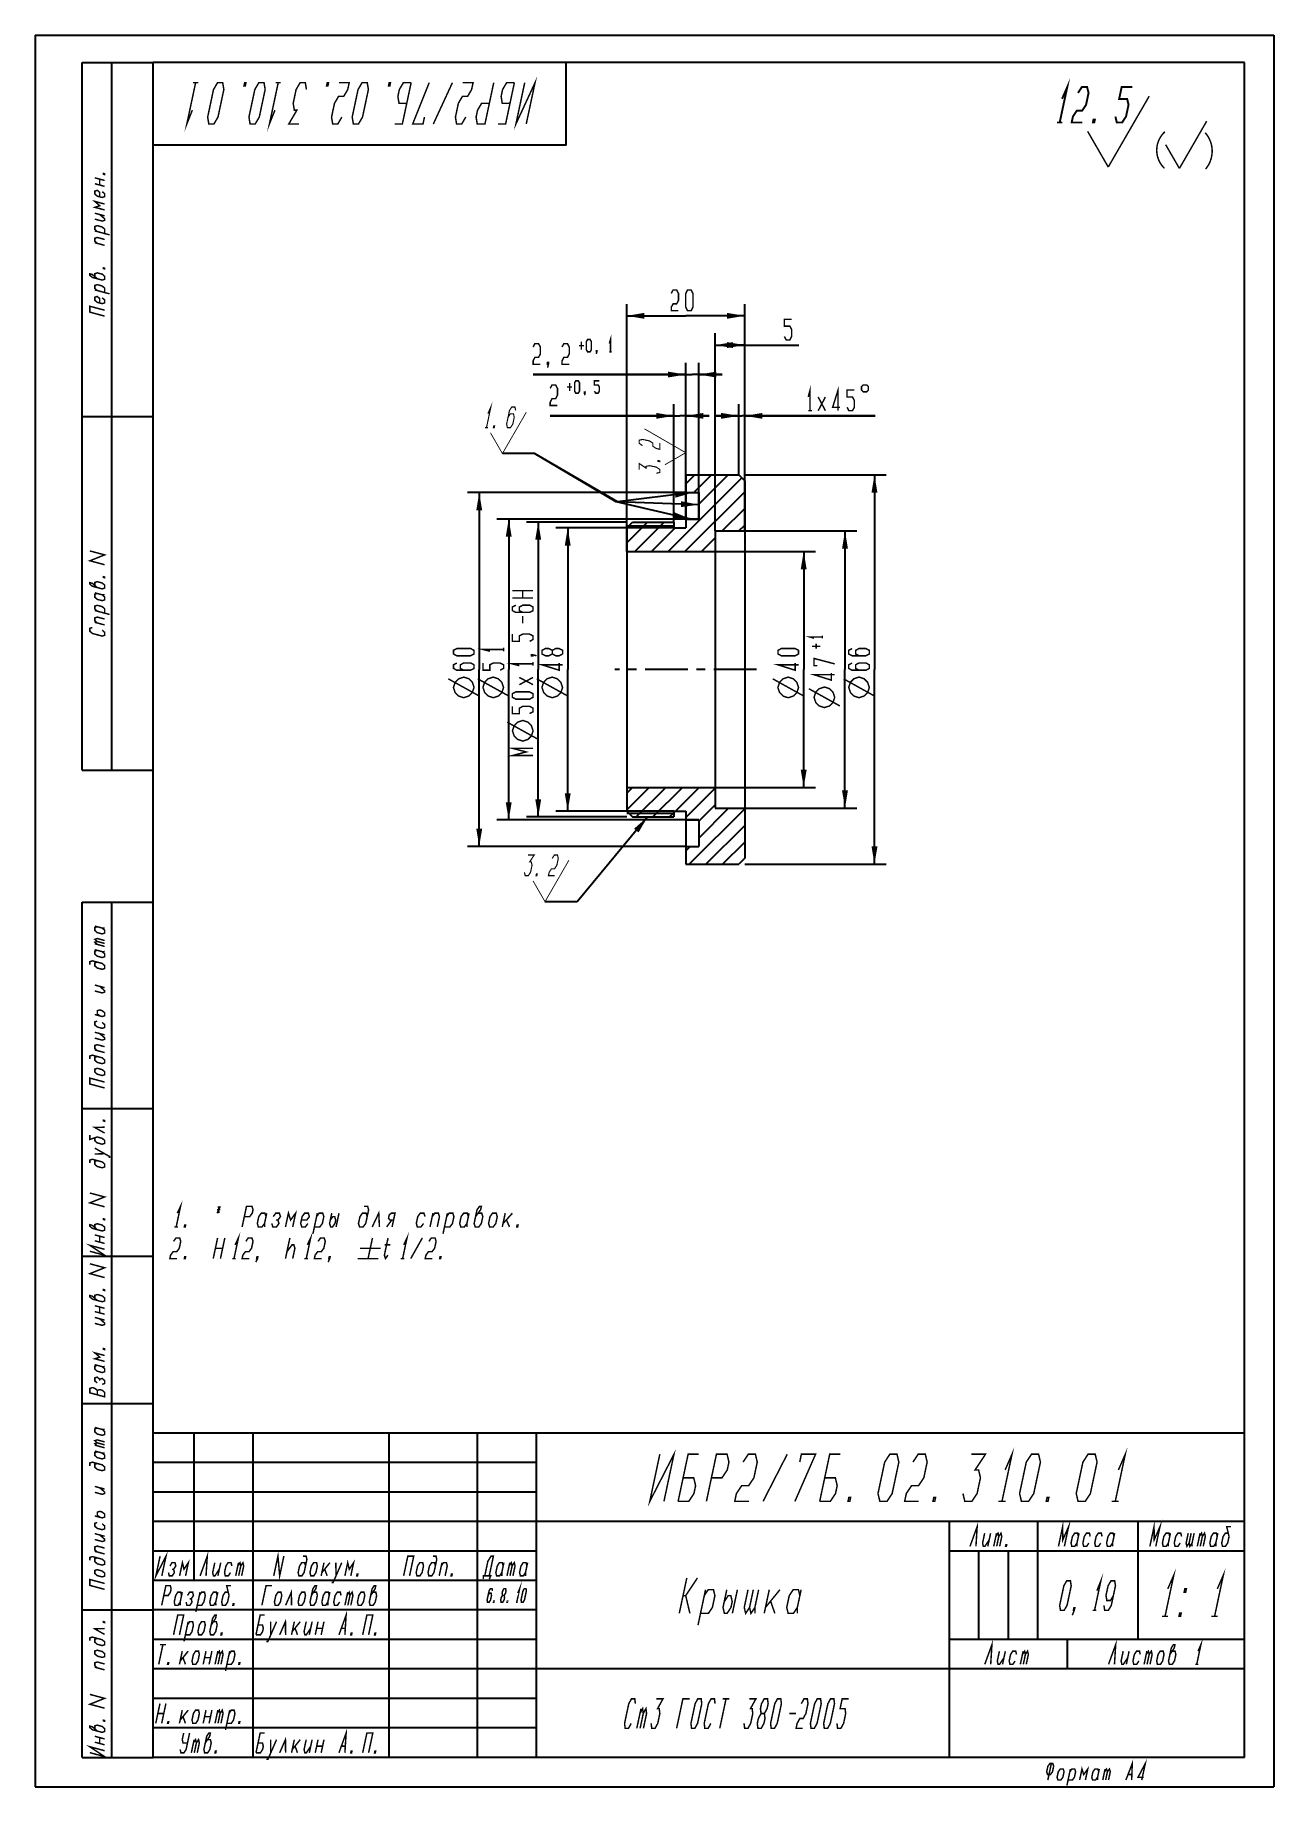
# Model space of a CAD drawing. Header units: millimetres. Extents: x 0 to 210, y 0 to 297.
import ezdxf

# ---------------------------------------------------------------- set-up
doc = ezdxf.new("R2010")
doc.units = ezdxf.units.MM
doc.header["$LTSCALE"] = 19.36
doc.linetypes.add('CENTER', pattern=[0.6, 0.375, -0.075, 0.075, -0.075])
doc.layers.get('0').update_dxf_attribs({"linetype": 'CONTINUOUS'})
for name, color, linetype in [('ALL_AXIS', 7, 'CONTINUOUS'), ('ALL_DIMENSIONS', 7, 'CONTINUOUS'), ('ALL_SURF_FIN', 7, 'CONTINUOUS')]:
    doc.layers.add(name, color=color, linetype=linetype)
doc.styles.get("Standard").update_dxf_attribs({"font": 'txt', "width": 0.7})
doc.dimstyles.new('DIMSTYLE_1', dxfattribs={"dimtxt": 3.5, "dimasz": 3, "dimexe": 0.18, "dimexo": 0.0625, "dimgap": 0.09, "dimtad": 1, "dimdsep": 46, "dimtxsty": 'STANDARD', "dimblk": '_FILLED', "dimblk1": '_FILLED', "dimblk2": '_FILLED', "dimcen": 0.09, "dimadec": 0, "dimazin": 0, "dimtp": 0.3, "dimtm": 0.3, "dimtfac": 1, "dimtofl": 0, "dimtmove": 0, "dimatfit": 3, "dimldrblk": '_FILLED', "dimfxl": 1, "dimtolj": 1, "dimarcsym": 0})
doc.dimstyles.new('DIMSTYLE_2', dxfattribs={"dimtxt": 3.5, "dimasz": 3, "dimexe": 0.18, "dimexo": 0.0625, "dimgap": 0.09, "dimtad": 1, "dimdsep": 46, "dimtxsty": 'STANDARD', "dimblk": '_FILLED', "dimblk1": '_FILLED', "dimblk2": '_FILLED', "dimcen": 0.09, "dimadec": 0, "dimazin": 0, "dimtol": 1, "dimtp": 0.1, "dimtfac": 0.6, "dimtofl": 0, "dimtmove": 0, "dimatfit": 3, "dimldrblk": '_FILLED', "dimfxl": 1, "dimtolj": 1, "dimarcsym": 0})
doc.dimstyles.new('DIMSTYLE_3', dxfattribs={"dimtxt": 3.5, "dimasz": 3, "dimexe": 0.18, "dimexo": 0.0625, "dimgap": 0.09, "dimtad": 1, "dimdsep": 46, "dimtxsty": 'STANDARD', "dimblk": '_FILLED', "dimblk1": '_FILLED', "dimblk2": '_FILLED', "dimcen": 0.09, "dimadec": 0, "dimazin": 0, "dimtol": 1, "dimtp": 0.5, "dimtfac": 0.6, "dimtofl": 0, "dimtmove": 0, "dimatfit": 3, "dimldrblk": '_FILLED', "dimfxl": 1, "dimtolj": 1, "dimarcsym": 0})
doc.dimstyles.new('DIMSTYLE_4', dxfattribs={"dimtxt": 3.5, "dimasz": 3, "dimexe": 0.18, "dimexo": 0.0625, "dimgap": 0.09, "dimtad": 1, "dimdsep": 46, "dimtxsty": 'STANDARD', "dimblk": '_FILLED', "dimblk1": '_FILLED', "dimblk2": '_FILLED', "dimcen": 0.09, "dimadec": 0, "dimazin": 0, "dimtp": 0.1, "dimtm": 0.1, "dimtfac": 1, "dimtofl": 0, "dimtmove": 0, "dimatfit": 3, "dimldrblk": '_FILLED', "dimfxl": 1, "dimtolj": 1, "dimarcsym": 0})
doc.dimstyles.new('DIMSTYLE_5', dxfattribs={"dimtxt": 3.5, "dimasz": 3, "dimexe": 0.18, "dimexo": 0.0625, "dimgap": 0.09, "dimtad": 1, "dimdsep": 46, "dimtxsty": 'STANDARD', "dimblk": '_FILLED', "dimblk1": '_FILLED', "dimblk2": '_FILLED', "dimcen": 0.09, "dimadec": 0, "dimazin": 0, "dimtol": 1, "dimtp": 1, "dimtfac": 0.6, "dimtofl": 0, "dimtmove": 0, "dimatfit": 3, "dimldrblk": '_FILLED', "dimfxl": 1, "dimtolj": 1, "dimarcsym": 0})
doc.dimstyles.new('DIMSTYLE_6', dxfattribs={"dimtxt": 3.5, "dimasz": 3, "dimexe": 0.18, "dimexo": 0.0625, "dimgap": 0.09, "dimtad": 1, "dimdsep": 46, "dimtxsty": 'STANDARD', "dimblk": '_FILLED', "dimblk1": '_FILLED', "dimblk2": '_FILLED', "dimcen": 0.09, "dimadec": 0, "dimazin": 0, "dimtp": 0.2, "dimtm": 0.2, "dimtfac": 1, "dimtofl": 0, "dimtmove": 0, "dimatfit": 3, "dimldrblk": '_FILLED', "dimfxl": 1, "dimtolj": 1, "dimarcsym": 0})
doc.dimstyles.get("Standard").update_dxf_attribs({"dimtxt": 3.5, "dimasz": 3, "dimexe": 0.18, "dimexo": 0.0625, "dimgap": 0.09, "dimtad": 1, "dimdsep": 46, "dimtxsty": 'STANDARD', "dimblk": '_FILLED', "dimblk1": '_FILLED', "dimblk2": '_FILLED', "dimcen": 0.09, "dimadec": 0, "dimazin": 0, "dimtol": 1, "dimtp": 0.01, "dimtm": 0.01, "dimtfac": 1, "dimtofl": 0, "dimtmove": 0, "dimatfit": 3, "dimldrblk": '_FILLED', "dimfxl": 1, "dimtolj": 1, "dimarcsym": 0})

msp = doc.modelspace()

# ---------------------------------------------------------------- blocks, each defined once
blk = doc.blocks.new('_FILLED')
at = {"color": 0, "linetype": 'BYBLOCK'}
blk.add_solid([(0, 0), (-1, 0.167), (-1, -0.167)], dxfattribs=at)
blk = doc.blocks.new('*D0')
at = {"layer": 'ALL_DIMENSIONS', "color": 2, "linetype": 'CONTINUOUS'}
for p, q in [((100.29, 214.44), (83.29, 214.44)), ((85.29, 214.44), (85.29, 189.44)), ((85.29, 164.44), (85.29, 189.44)), ((100.29, 164.44), (83.29, 164.44))]:
    blk.add_line(p, q, dxfattribs=at)
at = {"layer": 'ALL_DIMENSIONS', "color": 2, "linetype": 'CONTINUOUS', "xscale": 3, "yscale": 3, "zscale": 3}
for p, rotation in [((85.29, 214.44), 90), ((85.29, 164.44), 270)]:
    blk.add_blockref('_FILLED', p, dxfattribs=dict(at, rotation=rotation))
blk = doc.blocks.new('*D1')
at = {"layer": 'ALL_DIMENSIONS', "color": 2, "linetype": 'CONTINUOUS'}
for p, q in [((110.29, 219.44), (110.29, 241.44)), ((112.49, 214.94), (112.49, 241.44)), ((110.29, 239.44), (84.42, 239.44)), ((84.42, 239.44), (111.39, 239.44)), ((116.49, 239.44), (111.39, 239.44)), ((112.49, 239.44), (116.49, 239.44))]:
    blk.add_line(p, q, dxfattribs=at)
at = {"layer": 'ALL_DIMENSIONS', "color": 2, "linetype": 'CONTINUOUS', "xscale": 3, "yscale": 3, "zscale": 3}
blk.add_blockref('_FILLED', (110.29, 239.44), dxfattribs=at)
at = {"layer": 'ALL_DIMENSIONS', "color": 2, "linetype": 'CONTINUOUS', "xscale": 3, "yscale": 3, "zscale": 3, "rotation": 180}
blk.add_blockref('_FILLED', (112.49, 239.44), dxfattribs=at)
blk = doc.blocks.new('*D2')
at = {"layer": 'ALL_DIMENSIONS', "color": 2, "linetype": 'CONTINUOUS'}
for p, q in [((120.29, 222.44), (144.29, 222.44)), ((142.29, 222.44), (142.29, 189.44)), ((142.29, 156.44), (142.29, 189.44)), ((120.29, 156.44), (144.29, 156.44))]:
    blk.add_line(p, q, dxfattribs=at)
at = {"layer": 'ALL_DIMENSIONS', "color": 2, "linetype": 'CONTINUOUS', "xscale": 3, "yscale": 3, "zscale": 3}
for p, rotation in [((142.29, 222.44), 90), ((142.29, 156.44), 270)]:
    blk.add_blockref('_FILLED', p, dxfattribs=dict(at, rotation=rotation))
blk = doc.blocks.new('*D3')
at = {"layer": 'ALL_DIMENSIONS', "color": 2, "linetype": 'CONTINUOUS'}
for p, q in [((110.29, 219.44), (73.29, 219.44)), ((75.29, 219.44), (75.29, 189.44)), ((75.29, 159.44), (75.29, 189.44)), ((110.29, 159.44), (73.29, 159.44))]:
    blk.add_line(p, q, dxfattribs=at)
at = {"layer": 'ALL_DIMENSIONS', "color": 2, "linetype": 'CONTINUOUS', "xscale": 3, "yscale": 3, "zscale": 3}
for p, rotation in [((75.29, 219.44), 90), ((75.29, 159.44), 270)]:
    blk.add_blockref('_FILLED', p, dxfattribs=dict(at, rotation=rotation))
blk = doc.blocks.new('*D4')
at = {"layer": 'ALL_DIMENSIONS', "color": 2, "linetype": 'CONTINUOUS'}
for p, q in [((112.49, 214.94), (78.29, 214.94)), ((80.29, 214.94), (80.29, 189.44)), ((80.29, 163.94), (80.29, 189.44)), ((112.49, 163.94), (78.29, 163.94))]:
    blk.add_line(p, q, dxfattribs=at)
at = {"layer": 'ALL_DIMENSIONS', "color": 2, "linetype": 'CONTINUOUS', "xscale": 3, "yscale": 3, "zscale": 3}
for p, rotation in [((80.29, 214.94), 90), ((80.29, 163.94), 270)]:
    blk.add_blockref('_FILLED', p, dxfattribs=dict(at, rotation=rotation))
blk = doc.blocks.new('*D5')
at = {"layer": 'ALL_DIMENSIONS', "color": 2, "linetype": 'CONTINUOUS'}
for p, q in [((108.29, 213.44), (88.29, 213.44)), ((90.29, 213.44), (90.29, 189.44)), ((90.29, 165.44), (90.29, 189.44)), ((108.29, 165.44), (88.29, 165.44))]:
    blk.add_line(p, q, dxfattribs=at)
at = {"layer": 'ALL_DIMENSIONS', "color": 2, "linetype": 'CONTINUOUS', "xscale": 3, "yscale": 3, "zscale": 3}
for p, rotation in [((90.29, 213.44), 90), ((90.29, 165.44), 270)]:
    blk.add_blockref('_FILLED', p, dxfattribs=dict(at, rotation=rotation))
blk = doc.blocks.new('*D6')
at = {"layer": 'ALL_DIMENSIONS', "color": 2, "linetype": 'CONTINUOUS'}
for p, q in [((108.29, 232.44), (87.32, 232.44)), ((87.32, 232.44), (109.29, 232.44)), ((108.29, 214.44), (108.29, 234.44)), ((114.29, 232.44), (109.29, 232.44)), ((110.29, 214.94), (110.29, 234.44)), ((110.29, 232.44), (114.29, 232.44))]:
    blk.add_line(p, q, dxfattribs=at)
at = {"layer": 'ALL_DIMENSIONS', "color": 2, "linetype": 'CONTINUOUS', "xscale": 3, "yscale": 3, "zscale": 3}
blk.add_blockref('_FILLED', (108.29, 232.44), dxfattribs=at)
at = {"layer": 'ALL_DIMENSIONS', "color": 2, "linetype": 'CONTINUOUS', "xscale": 3, "yscale": 3, "zscale": 3, "rotation": 180}
blk.add_blockref('_FILLED', (110.29, 232.44), dxfattribs=at)
blk = doc.blocks.new('SF2_BL0', base_point=(106.34, 226.48))
at = {"layer": 'ALL_SURF_FIN', "color": 2, "linetype": 'CONTINUOUS'}
for points, const_width in [([(110.29, 226.2), (103.29, 230.25)], 0.146), ([(102.97, 227.4), (102.39, 227.79), (102.39, 228.31), (102.97, 228.45), (104.14, 228.2), (104.72, 227.82), (104.72, 227.29), (105.3, 226.91), (105.89, 226.78), (105.89, 227.83)], 0.194), ([(110.29, 226.2), (106.77, 224.16)], 0.146), ([(102.39, 223.33), (102.39, 224.38), (103.55, 223.6), (103.55, 223.87), (104.14, 224), (105.3, 223.76), (105.89, 223.37), (105.89, 222.84), (105.3, 222.71)], 0.194), ([(105.89, 224.81), (105.89, 224.68), (105.59, 224.74), (105.59, 224.87), (105.89, 224.81)], 0.194)]:
    blk.add_lwpolyline(points, dxfattribs=dict(at, const_width=const_width))
blk = doc.blocks.new('*D7')
at = {"layer": 'ALL_DIMENSIONS', "color": 2, "linetype": 'CONTINUOUS'}
for p, q in [((119.29, 232.44), (115.29, 232.44)), ((115.29, 232.44), (119.79, 232.44)), ((119.29, 222.44), (119.29, 234.44)), ((142.43, 232.44), (119.79, 232.44)), ((120.29, 221.44), (120.29, 234.44)), ((120.29, 232.44), (142.43, 232.44))]:
    blk.add_line(p, q, dxfattribs=at)
at = {"layer": 'ALL_DIMENSIONS', "color": 2, "linetype": 'CONTINUOUS', "xscale": 3, "yscale": 3, "zscale": 3}
blk.add_blockref('_FILLED', (119.29, 232.44), dxfattribs=at)
at = {"layer": 'ALL_DIMENSIONS', "color": 2, "linetype": 'CONTINUOUS', "xscale": 3, "yscale": 3, "zscale": 3, "rotation": 180}
blk.add_blockref('_FILLED', (120.29, 232.44), dxfattribs=at)
blk = doc.blocks.new('*D8')
at = {"layer": 'ALL_DIMENSIONS', "color": 2, "linetype": 'CONTINUOUS'}
for p, q in [((120.29, 212.94), (139.29, 212.94)), ((137.29, 212.94), (137.29, 189.44)), ((137.29, 165.94), (137.29, 189.44)), ((120.29, 165.94), (139.29, 165.94))]:
    blk.add_line(p, q, dxfattribs=at)
at = {"layer": 'ALL_DIMENSIONS', "color": 2, "linetype": 'CONTINUOUS', "xscale": 3, "yscale": 3, "zscale": 3}
for p, rotation in [((137.29, 212.94), 90), ((137.29, 165.94), 270)]:
    blk.add_blockref('_FILLED', p, dxfattribs=dict(at, rotation=rotation))
blk = doc.blocks.new('*D9')
at = {"layer": 'ALL_DIMENSIONS', "color": 2, "linetype": 'CONTINUOUS'}
for p, q in [((115.29, 209.44), (132.29, 209.44)), ((130.29, 209.44), (130.29, 189.44)), ((130.29, 169.44), (130.29, 189.44)), ((115.29, 169.44), (132.29, 169.44))]:
    blk.add_line(p, q, dxfattribs=at)
at = {"layer": 'ALL_DIMENSIONS', "color": 2, "linetype": 'CONTINUOUS', "xscale": 3, "yscale": 3, "zscale": 3}
for p, rotation in [((130.29, 209.44), 90), ((130.29, 169.44), 270)]:
    blk.add_blockref('_FILLED', p, dxfattribs=dict(at, rotation=rotation))
blk = doc.blocks.new('*D10')
at = {"layer": 'ALL_DIMENSIONS', "color": 2, "linetype": 'CONTINUOUS'}
for p, q in [((115.29, 212.94), (115.29, 246.44)), ((115.29, 244.44), (117.79, 244.44)), ((120.29, 244.44), (117.79, 244.44)), ((117.79, 244.44), (129.47, 244.44)), ((120.29, 222.44), (120.29, 246.44))]:
    blk.add_line(p, q, dxfattribs=at)
at = {"layer": 'ALL_DIMENSIONS', "color": 2, "linetype": 'CONTINUOUS', "xscale": 3, "yscale": 3, "zscale": 3, "rotation": 180}
blk.add_blockref('_FILLED', (115.29, 244.44), dxfattribs=at)
at = {"layer": 'ALL_DIMENSIONS', "color": 2, "linetype": 'CONTINUOUS', "xscale": 3, "yscale": 3, "zscale": 3}
blk.add_blockref('_FILLED', (120.29, 244.44), dxfattribs=at)
blk = doc.blocks.new('*D11')
at = {"layer": 'ALL_DIMENSIONS', "color": 2, "linetype": 'CONTINUOUS'}
for p, q in [((100.29, 209.44), (100.29, 251.4)), ((120.29, 212.94), (120.29, 251.4)), ((100.29, 249.4), (110.29, 249.4)), ((120.29, 249.4), (110.29, 249.4))]:
    blk.add_line(p, q, dxfattribs=at)
at = {"layer": 'ALL_DIMENSIONS', "color": 2, "linetype": 'CONTINUOUS', "xscale": 3, "yscale": 3, "zscale": 3, "rotation": 180}
blk.add_blockref('_FILLED', (100.29, 249.4), dxfattribs=at)
at = {"layer": 'ALL_DIMENSIONS', "color": 2, "linetype": 'CONTINUOUS', "xscale": 3, "yscale": 3, "zscale": 3}
blk.add_blockref('_FILLED', (120.29, 249.4), dxfattribs=at)
blk = doc.blocks.new('SYM_0_BL1', base_point=(185.91, 280.72))
at = {"layer": 'ALL_SURF_FIN', "color": 2, "linetype": 'CONTINUOUS'}
for points, const_width in [([(174.08, 286.18), (174.96, 288.18), (173.68, 282.18)], 0.333), ([(176.77, 287.18), (177.43, 288.18), (178.33, 288.18), (178.57, 287.18), (178.15, 285.18), (177.48, 284.18), (176.58, 284.18), (175.92, 283.18), (175.71, 282.18), (177.51, 282.18)], 0.333), ([(183.12, 283.18), (183.36, 282.18), (184.26, 282.18), (184.92, 283.18), (185.35, 285.18), (185.11, 286.18), (183.76, 286.18), (184.18, 288.18), (185.98, 288.18)], 0.333), ([(181.91, 274.63), (188.85, 286.64)], 0.25), ([(173.23, 282.18), (174.13, 282.18)], 0.333), ([(179.53, 282.18), (179.31, 282.18), (179.41, 282.68), (179.64, 282.68), (179.53, 282.18)], 0.333), ([(193.97, 274.39), (198.59, 282.4)], 0.25), ([(181.91, 274.63), (178.42, 280.67)], 0.25), ([(193.97, 274.39), (191.64, 278.42)], 0.25)]:
    blk.add_lwpolyline(points, dxfattribs=dict(at, const_width=const_width))
at = {"layer": 'ALL_SURF_FIN', "color": 2, "linetype": 'CONTINUOUS', "const_width": 0.25}
for points in [[(191.5, 280.6, 0.433164), (191.43, 274.42)], [(198.4, 274.28, 0.372459), (198.35, 280.44)]]:
    blk.add_lwpolyline(points, format="xyb", dxfattribs=at)
blk = doc.blocks.new('SF0_BL2', base_point=(79.76, 230))
at = {"layer": 'ALL_SURF_FIN', "color": 2, "linetype": 'CONTINUOUS'}
for points, const_width in [([(76.75, 232.79), (77.26, 233.95), (76.52, 230.45)], 0.194), ([(79.22, 226.05), (83.27, 233.06)], 0.146), ([(81.47, 233.37), (81.33, 233.95), (80.81, 233.95), (80.42, 233.37), (79.93, 231.04), (80.06, 230.45), (80.59, 230.45), (80.98, 231.04), (81.22, 232.2), (81.09, 232.79), (80.56, 232.79), (80.17, 232.2)], 0.194), ([(76.26, 230.45), (76.78, 230.45)], 0.194), ([(79.22, 226.05), (77.19, 229.57)], 0.146), ([(77.83, 230.45), (77.7, 230.45), (77.76, 230.75), (77.9, 230.75), (77.83, 230.45)], 0.194)]:
    blk.add_lwpolyline(points, dxfattribs=dict(at, const_width=const_width))
blk = doc.blocks.new('SF1_BL3', base_point=(86.71, 154.03))
at = {"layer": 'ALL_SURF_FIN', "color": 2, "linetype": 'CONTINUOUS'}
for points, const_width in [([(83.56, 157.99), (84.61, 157.99), (83.84, 156.82), (84.1, 156.82), (84.24, 156.24), (83.99, 155.07), (83.61, 154.49), (83.08, 154.49), (82.94, 155.07)], 0.194), ([(87.64, 157.4), (88.03, 157.99), (88.55, 157.99), (88.69, 157.4), (88.44, 156.24), (88.05, 155.65), (87.53, 155.65), (87.14, 155.07), (87.02, 154.49), (88.07, 154.49)], 0.194), ([(85.05, 154.49), (84.92, 154.49), (84.98, 154.78), (85.11, 154.78), (85.05, 154.49)], 0.194), ([(86.44, 150.08), (90.48, 157.09)], 0.146), ([(86.44, 150.08), (84.4, 153.61)], 0.146)]:
    blk.add_lwpolyline(points, dxfattribs=dict(at, const_width=const_width))

# ---------------------------------------------------------------- dimensions: what is measured, and where the dimension line sits
at = {"layer": 'ALL_DIMENSIONS', "color": 2, "linetype": 'CONTINUOUS'}
for base, p1, p2, dimstyle, picture, middle in [((120.293, 249.4), (100.293, 209.436), (120.293, 212.936), 'DIMSTYLE_6', '*D11', (107.843, 250.275)), ((120.293, 244.436), (115.293, 212.936), (120.293, 222.436), 'DIMSTYLE_4', '*D10', (127.02, 245.311)), ((112.493, 239.436), (110.293, 219.436), (112.493, 214.936), 'DIMSTYLE_2', '*D1', (91.773, 243.286)), ((110.293, 232.436), (108.293, 214.436), (110.293, 214.936), 'DIMSTYLE_3', '*D6', (89.773, 236.286))]:
    dim = msp.add_linear_dim(base=base, p1=p1, p2=p2, dimstyle=dimstyle, dxfattribs=at)
    dim.commit()
    dim.dimension.update_dxf_attribs({"geometry": picture, "text_midpoint": middle, "dimtype": 160})
for base, p1, p2, angle, text, dimstyle, picture, middle in [((119.293, 232.436), (120.293, 221.436), (119.293, 222.436), 180, '<>х45%%d', 'DIMSTYLE_4', '*D7', (130.293, 233.311)), ((142.293, 222.436), (120.293, 156.436), (120.293, 222.436), 90, '%%c<>', 'DIMSTYLE_1', '*D2', (141.418, 184.653)), ((75.293, 219.436), (110.293, 159.436), (110.293, 219.436), 90, '%%c<>', 'DIMSTYLE_1', '*D3', (74.418, 184.653)), ((80.293, 214.936), (112.493, 163.936), (112.493, 214.936), 90, '%%c<>', 'DIMSTYLE_1', '*D4', (79.418, 184.653)), ((85.293, 214.436), (100.293, 164.436), (100.293, 214.436), 90, 'М%%c<>х1,5-6Н', 'DIMSTYLE_1', '*D0', (84.418, 174.853)), ((90.293, 213.436), (108.293, 165.436), (108.293, 213.436), 90, '%%c<>', 'DIMSTYLE_1', '*D5', (89.418, 184.653)), ((137.293, 212.936), (120.293, 165.936), (120.293, 212.936), 90, '%%c<>', 'DIMSTYLE_5', '*D8', (133.443, 192.539)), ((130.293, 209.436), (115.293, 169.436), (115.293, 209.436), 90, '%%c<>', 'DIMSTYLE_1', '*D9', (129.418, 184.653))]:
    dim = msp.add_linear_dim(base=base, p1=p1, p2=p2, angle=angle, text=text, dimstyle=dimstyle, dxfattribs=at)
    dim.commit()
    dim.dimension.update_dxf_attribs({"geometry": picture, "text_midpoint": middle, "dimtype": 160})

# ---------------------------------------------------------------- linework, layer by layer
at = {"color": 7, "linetype": 'CONTINUOUS'}
for p, q in [((0, 297), (0, 0)), ((0, 297), (210, 297)), ((210, 297), (210, 0)), ((8, 172.35), (8, 292.35)), ((8, 292.35), (20, 292.35)), ((13, 172.35), (13, 292.35)), ((90, 292.35), (20, 292.35)), ((20, 278.35), (20, 292.35)), ((20, 172.35), (20, 292.35)), ((20, 5), (20, 292.35)), ((205, 292.35), (20, 292.35)), ((90, 278.35), (90, 292.35)), ((205, 5), (205, 292.35)), ((90, 278.35), (20, 278.35)), ((8, 232.35), (20, 232.35)), ((110.293, 222.436), (110.293, 213.436)), ((110.293, 222.436), (119.293, 222.436)), ((120.293, 221.436), (119.293, 222.436)), ((120.293, 221.436), (120.293, 157.436)), ((110.293, 219.436), (112.493, 219.436)), ((112.493, 219.436), (112.493, 214.936)), ((100.293, 213.436), (101.293, 214.436)), ((101.293, 214.436), (108.293, 214.436)), ((108.293, 214.436), (108.293, 213.436)), ((110.293, 214.936), (112.493, 214.936)), ((100.293, 213.436), (100.293, 165.436)), ((108.293, 213.436), (110.293, 213.436)), ((115.293, 212.936), (115.293, 165.936)), ((115.293, 212.936), (120.293, 212.936)), ((100.293, 209.436), (115.293, 209.436)), ((8, 172.35), (20, 172.35)), ((100.293, 169.436), (115.293, 169.436)), ((100.293, 165.436), (101.293, 164.436)), ((101.293, 164.436), (108.293, 164.436)), ((108.293, 165.436), (110.293, 165.436)), ((108.293, 165.436), (108.293, 164.436)), ((110.293, 165.436), (110.293, 156.436)), ((110.293, 163.936), (112.493, 163.936)), ((112.493, 163.936), (112.493, 159.436)), ((115.293, 165.936), (120.293, 165.936)), ((110.293, 159.436), (112.493, 159.436)), ((120.293, 157.436), (119.293, 156.436)), ((110.293, 156.436), (119.293, 156.436)), ((8, 5), (8, 150)), ((8, 150), (20, 150)), ((13, 5), (13, 150)), ((20, 5), (20, 150)), ((8, 115), (20, 115)), ((8, 90), (20, 90)), ((8, 65), (20, 65)), ((205, 60), (20, 60)), ((20, 5), (20, 60)), ((27, 35), (27, 60)), ((37, 5), (37, 60)), ((60, 5), (60, 60)), ((75, 5), (75, 60)), ((85, 5), (85, 60)), ((205, 5), (205, 60)), ((85, 55), (20, 55)), ((85, 50), (20, 50)), ((205, 45), (20, 45)), ((155, 5), (155, 45)), ((170, 25), (170, 45)), ((187, 25), (187, 45)), ((85, 40), (20, 40)), ((205, 40), (155, 40)), ((160, 25), (160, 40)), ((165, 25), (165, 40)), ((85, 35), (20, 35)), ((8, 30), (20, 30)), ((85, 30), (20, 30)), ((85, 25), (20, 25)), ((205, 25), (155, 25)), ((175, 20), (175, 25)), ((205, 20), (20, 20)), ((85, 15), (20, 15)), ((85, 10), (20, 10)), ((8, 5), (20, 5)), ((205, 5), (20, 5)), ((205, 5), (20, 5)), ((0, 0), (210, 0))]:
    msp.add_line(p, q, dxfattribs=at)
at = {"color": 2, "linetype": 'CONTINUOUS'}
for p, q in [((107.315, 209.436), (119.804, 221.925)), ((110.293, 220.899), (111.83, 222.436)), ((111.659, 219.436), (114.659, 222.436)), ((112.493, 217.442), (117.487, 222.436)), ((110.144, 209.436), (120.293, 219.585)), ((100.293, 210.899), (103.83, 214.436)), ((101.659, 209.436), (106.659, 214.436)), ((116.472, 212.936), (120.293, 216.757)), ((119.301, 212.936), (120.293, 213.929)), ((100.293, 213.786), (108.293, 213.786)), ((104.487, 209.436), (108.487, 213.436)), ((112.972, 209.436), (115.293, 211.757)), ((100.293, 168.473), (101.257, 169.436)), ((100.293, 165.644), (104.085, 169.436)), ((101.913, 164.436), (106.913, 169.436)), ((104.742, 164.436), (109.742, 169.436)), ((108.57, 165.436), (112.57, 169.436)), ((110.293, 164.331), (115.293, 169.331)), ((112.493, 163.702), (115.293, 166.502)), ((100.293, 165.086), (108.293, 165.086)), ((107.57, 164.436), (108.293, 165.159)), ((110.884, 156.436), (120.293, 165.845)), ((112.493, 160.874), (117.556, 165.936)), ((113.712, 156.436), (120.293, 163.017)), ((110.293, 158.674), (111.056, 159.436)), ((116.541, 156.436), (120.293, 160.189))]:
    msp.add_line(p, q, dxfattribs=at)
at = {"color": 2, "linetype": 'CONTINUOUS', "const_width": 0.25}
for points in [[(26.664, 284.261), (25.731, 281.928), (27.219, 288.928)], [(27.656, 288.928), (26.781, 288.928)], [(31.812, 288.928), (32.002, 287.761), (31.01, 283.095), (30.325, 281.928), (29.45, 281.928), (29.26, 283.095), (30.252, 287.761), (30.938, 288.928), (31.812, 288.928)], [(35.531, 288.928), (35.75, 288.928), (35.626, 288.345), (35.407, 288.345), (35.531, 288.928)], [(38.812, 288.928), (39.002, 287.761), (38.01, 283.095), (37.325, 281.928), (36.45, 281.928), (36.26, 283.095), (37.252, 287.761), (37.938, 288.928), (38.812, 288.928)], [(40.664, 284.261), (39.731, 281.928), (41.219, 288.928)], [(41.656, 288.928), (40.781, 288.928)], [(44.762, 281.928), (43.012, 281.928), (44.383, 284.261), (43.946, 284.261), (43.756, 285.428), (44.252, 287.761), (44.937, 288.928), (45.813, 288.928), (46.002, 287.761)], [(49.531, 288.928), (49.75, 288.928), (49.626, 288.345), (49.407, 288.345), (49.531, 288.928)], [(52.01, 283.095), (51.325, 281.928), (50.45, 281.928), (50.26, 283.095), (50.756, 285.428), (51.442, 286.595), (52.317, 286.595), (53.002, 287.761), (53.25, 288.928), (51.5, 288.928)], [(56.312, 288.928), (56.502, 287.761), (55.51, 283.095), (54.825, 281.928), (53.95, 281.928), (53.76, 283.095), (54.752, 287.761), (55.438, 288.928), (56.312, 288.928)], [(60.031, 288.928), (60.25, 288.928), (60.126, 288.345), (59.907, 288.345), (60.031, 288.928)], [(63.75, 288.928), (62.262, 281.928), (60.95, 281.928)], [(63.75, 288.928), (62.437, 288.928), (61.752, 287.761), (61.504, 286.595), (61.694, 285.428), (63.006, 285.428)], [(66.813, 288.928), (64.012, 281.928), (65.762, 281.928), (66.01, 283.095)], [(70.75, 288.928), (67.512, 281.928)], [(73.01, 283.095), (72.325, 281.928), (71.45, 281.928), (71.26, 283.095), (71.756, 285.428), (72.442, 286.595), (73.317, 286.595), (74.002, 287.761), (74.25, 288.928), (72.5, 288.928)], [(77.75, 288.928), (76.262, 281.928), (74.95, 281.928), (74.76, 283.095), (75.008, 284.261), (75.694, 285.428), (77.006, 285.428)], [(81.25, 288.928), (79.762, 281.928), (78.45, 281.928)], [(81.25, 288.928), (79.937, 288.928), (79.252, 287.761), (79.004, 286.595), (79.194, 285.428), (80.506, 285.428)], [(83.262, 281.928), (84.75, 288.928), (81.512, 281.928), (83, 288.928)], [(11.794, 273.475), (11.794, 273.35), (11.586, 273.406), (11.586, 273.531), (11.794, 273.475)], [(10.127, 272.796), (11.794, 272.35)], [(11.794, 271.35), (10.127, 271.796)], [(10.961, 269.573), (10.961, 270.323), (10.544, 270.685), (10.127, 270.546), (10.127, 270.046), (10.544, 269.685), (11.377, 269.462), (11.794, 269.6), (11.794, 270.1), (11.377, 270.462)], [(10.961, 271.573), (10.961, 272.573)], [(11.794, 267.35), (10.127, 267.796), (10.961, 268.073), (10.127, 268.796), (11.794, 268.35)], [(10.127, 266.796), (11.794, 266.35)], [(10.127, 265.796), (11.377, 265.462), (11.794, 265.6), (11.794, 265.85), (10.961, 266.573)], [(11.794, 263.35), (11.794, 264.1), (11.377, 264.462), (10.544, 264.685), (10.127, 264.546), (10.127, 264.046), (10.544, 263.685)], [(12.627, 263.127), (10.127, 263.796)], [(10.544, 261.685), (10.127, 262.046), (10.127, 262.546), (10.544, 262.685), (11.794, 262.35)], [(11.794, 261.35), (10.127, 261.796)], [(10.544, 255.685), (9.711, 256.408), (9.294, 256.52), (9.294, 256.27), (9.711, 255.908), (11.377, 255.462), (11.794, 255.6), (11.794, 256.1), (11.377, 256.462), (10.544, 256.685), (10.127, 256.546), (10.127, 256.046)], [(11.794, 257.475), (11.794, 257.35), (11.586, 257.406), (11.586, 257.531), (11.794, 257.475)], [(11.794, 253.35), (11.794, 254.1), (11.377, 254.462), (10.544, 254.685), (10.127, 254.546), (10.127, 254.046), (10.544, 253.685)], [(12.627, 253.127), (10.127, 253.796)], [(10.961, 251.573), (10.961, 252.323), (10.544, 252.685), (10.127, 252.546), (10.127, 252.046), (10.544, 251.685), (11.377, 251.462), (11.794, 251.6), (11.794, 252.1), (11.377, 252.462)], [(11.794, 249.35), (9.294, 250.02), (9.294, 251.02), (11.794, 250.35)], [(11.794, 207.204), (9.294, 207.874), (11.794, 208.871), (9.294, 209.541)], [(11.794, 205.121), (11.794, 204.996), (11.586, 205.052), (11.586, 205.177), (11.794, 205.121)], [(10.544, 203.331), (9.711, 204.054), (9.294, 204.166), (9.294, 203.916), (9.711, 203.554), (11.377, 203.107), (11.794, 203.246), (11.794, 203.746), (11.377, 204.107), (10.544, 204.331), (10.127, 204.192), (10.127, 203.692)], [(10.127, 202.442), (11.377, 202.107), (11.794, 202.121)], [(10.544, 202.331), (10.127, 202.192), (10.127, 201.692), (10.544, 201.331), (11.377, 201.107), (11.794, 201.246), (11.794, 201.746), (11.377, 202.107)], [(11.794, 198.996), (11.794, 199.746), (11.377, 200.107), (10.544, 200.331), (10.127, 200.192), (10.127, 199.692), (10.544, 199.331)], [(12.627, 198.772), (10.127, 199.442)], [(9.711, 196.554), (9.294, 196.416), (9.294, 195.916), (9.711, 195.554), (11.377, 195.107), (11.794, 195.246), (11.794, 195.746), (11.377, 196.107)], [(10.544, 197.331), (10.127, 197.692), (10.127, 198.192), (10.544, 198.331), (11.794, 197.996)], [(11.794, 196.996), (10.127, 197.442)], [(10.127, 145.947), (11.377, 145.612), (11.794, 145.625)], [(10.544, 145.835), (10.127, 145.697), (10.127, 145.197), (10.544, 144.835), (11.377, 144.612), (11.794, 144.75), (11.794, 145.25), (11.377, 145.612)], [(10.544, 143.335), (10.127, 143.697), (10.544, 143.835), (11.794, 143.5)], [(10.544, 142.835), (10.127, 143.197), (10.544, 143.335), (11.794, 143)], [(11.794, 142.5), (10.127, 142.947)], [(10.544, 139.835), (10.127, 139.697), (10.127, 139.197), (10.544, 138.835), (11.377, 138.612), (11.794, 138.75), (11.794, 139.25), (11.377, 139.612), (9.711, 140.058), (9.294, 139.92), (9.294, 139.42)], [(10.127, 141.947), (11.377, 141.612), (11.794, 141.625)], [(10.544, 141.835), (10.127, 141.697), (10.127, 141.197), (10.544, 140.835), (11.377, 140.612), (11.794, 140.75), (11.794, 141.25), (11.377, 141.612)], [(10.127, 135.947), (11.794, 135.5)], [(10.127, 134.947), (11.377, 134.612), (11.794, 134.75), (11.794, 135), (10.961, 135.723)], [(10.127, 130.947), (11.377, 130.612), (11.794, 130.75), (11.794, 131.25), (11.377, 131.612), (10.961, 131.723), (10.544, 131.585), (10.544, 131.085), (10.961, 130.723)], [(10.544, 129.835), (10.127, 129.697), (10.127, 129.197), (10.544, 128.835), (11.377, 128.612), (11.794, 128.75), (11.794, 129.25), (11.377, 129.612)], [(10.127, 127.947), (11.794, 127.5)], [(10.127, 126.947), (11.377, 126.612), (11.794, 126.75), (11.794, 127), (10.961, 127.723)], [(10.544, 124.835), (10.127, 125.197), (10.127, 125.697), (10.544, 125.835), (11.794, 125.5)], [(11.794, 124.5), (10.127, 124.947)], [(10.544, 123.835), (10.127, 123.697), (10.127, 123.197), (10.544, 122.835), (11.377, 122.612), (11.794, 122.75), (11.794, 123.25), (11.377, 123.612), (9.711, 124.058), (9.294, 123.92), (9.294, 123.42)], [(11.377, 120.612), (11.794, 120.75), (11.794, 121.25), (11.377, 121.612), (10.544, 121.835), (10.127, 121.697), (10.127, 121.197), (10.544, 120.835), (11.377, 120.612)], [(11.794, 118.5), (9.294, 119.17), (9.294, 120.17), (11.794, 119.5)], [(11.794, 112.979), (11.794, 112.854), (11.586, 112.91), (11.586, 113.035), (11.794, 112.979)], [(10.127, 110.051), (10.127, 109.551), (10.544, 109.189), (11.377, 108.966), (11.794, 109.104), (11.794, 109.604), (11.377, 109.966), (10.544, 110.189), (9.294, 109.774), (9.294, 110.524)], [(11.794, 110.854), (10.127, 111.801), (11.794, 111.854)], [(12.627, 106.631), (12.627, 106.881), (10.127, 108.301)], [(10.127, 107.301), (11.794, 107.354)], [(10.544, 106.189), (10.127, 106.051), (10.127, 105.551), (10.544, 105.189), (11.377, 104.966), (11.794, 105.104), (11.794, 105.604), (11.377, 105.966), (9.711, 106.412), (9.294, 106.274), (9.294, 105.774)], [(11.794, 98.354), (9.294, 99.024), (11.794, 100.021), (9.294, 100.691)], [(24.113, 97.277), (24.667, 98.443), (23.923, 94.943)], [(31.404, 98.443), (30.85, 97.277)], [(31.098, 98.443), (31.157, 97.277)], [(35.101, 94.943), (35.845, 98.443), (36.764, 98.443), (36.946, 97.86), (36.822, 97.277), (36.392, 96.693), (35.473, 96.693)], [(56.298, 96.693), (56.116, 97.277), (55.503, 97.277), (55.073, 96.693), (54.825, 95.527), (55.007, 94.943), (55.62, 94.943), (56.05, 95.527), (56.546, 97.86), (56.364, 98.443), (55.751, 98.443)], [(74.673, 96.693), (75.534, 97.86), (75.658, 98.443), (75.351, 98.443), (74.921, 97.86), (74.425, 95.527), (74.607, 94.943), (75.22, 94.943), (75.65, 95.527), (75.898, 96.693), (75.716, 97.277), (75.103, 97.277)], [(10.544, 94.481), (9.711, 95.204), (9.294, 95.316), (9.294, 95.066), (9.711, 94.704), (11.377, 94.257), (11.794, 94.396), (11.794, 94.896), (11.377, 95.257), (10.544, 95.481), (10.127, 95.342), (10.127, 94.842)], [(11.794, 96.271), (11.794, 96.146), (11.586, 96.202), (11.586, 96.327), (11.794, 96.271)], [(23.617, 94.943), (24.229, 94.943)], [(25.454, 94.943), (25.301, 94.943), (25.363, 95.235), (25.516, 95.235), (25.454, 94.943)], [(30.821, 97.86), (31.434, 97.86)], [(39.148, 96.693), (38.966, 97.277), (38.353, 97.277), (37.923, 96.693), (37.675, 95.527), (37.857, 94.943), (38.47, 94.943), (38.9, 95.527)], [(39.272, 97.277), (38.9, 95.527), (38.929, 94.943)], [(40.125, 95.527), (40.307, 94.943), (40.92, 94.943), (41.35, 95.527), (41.168, 96.11), (41.598, 96.693), (41.416, 97.277), (40.803, 97.277), (40.373, 96.693)], [(40.862, 96.11), (41.168, 96.11)], [(42.451, 94.943), (42.947, 97.277), (43.312, 96.11), (44.172, 97.277), (43.676, 94.943)], [(45.149, 96.11), (46.068, 96.11), (46.498, 96.693), (46.316, 97.277), (45.703, 97.277), (45.273, 96.693), (45.025, 95.527), (45.207, 94.943), (45.82, 94.943), (46.25, 95.527)], [(47.103, 93.777), (47.847, 97.277)], [(47.351, 94.943), (48.27, 94.943), (48.7, 95.527), (48.948, 96.693), (48.766, 97.277), (48.153, 97.277), (47.723, 96.693)], [(50.297, 97.277), (49.925, 95.527), (50.107, 94.943), (50.414, 94.943), (50.844, 95.527), (50.968, 96.11), (50.786, 96.693), (50.479, 96.693), (50.049, 96.11)], [(51.522, 97.277), (51.026, 94.943)], [(57.151, 94.943), (58.26, 97.277), (58.376, 94.943)], [(59.601, 94.943), (60.462, 96.11)], [(60.52, 94.943), (61.016, 97.277), (60.403, 97.277), (60.035, 96.985), (59.911, 96.402), (60.155, 96.11), (60.768, 96.11)], [(66.098, 96.693), (65.916, 97.277), (65.303, 97.277), (64.873, 96.693), (64.625, 95.527), (64.807, 94.943), (65.42, 94.943), (65.85, 95.527)], [(66.951, 94.943), (67.447, 97.277)], [(67.323, 96.693), (67.753, 97.277), (68.366, 97.277), (68.548, 96.693), (68.176, 94.943)], [(69.153, 93.777), (69.897, 97.277)], [(69.401, 94.943), (70.32, 94.943), (70.75, 95.527), (70.998, 96.693), (70.816, 97.277), (70.203, 97.277), (69.773, 96.693)], [(73.448, 96.693), (73.266, 97.277), (72.653, 97.277), (72.223, 96.693), (71.975, 95.527), (72.157, 94.943), (72.77, 94.943), (73.2, 95.527)], [(73.572, 97.277), (73.2, 95.527), (73.229, 94.943)], [(76.875, 95.527), (77.057, 94.943), (77.67, 94.943), (78.1, 95.527), (78.348, 96.693), (78.166, 97.277), (77.553, 97.277), (77.123, 96.693), (76.875, 95.527)], [(79.697, 97.277), (79.201, 94.943)], [(79.325, 95.527), (80.922, 97.277)], [(79.909, 96.11), (80.426, 94.943)], [(81.804, 94.943), (81.651, 94.943), (81.713, 95.235), (81.866, 95.235), (81.804, 94.943)], [(9.294, 90.816), (11.794, 90.146), (9.294, 91.816), (11.794, 91.146)], [(10.127, 93.592), (11.794, 93.146)], [(11.794, 92.146), (10.127, 92.592)], [(10.961, 92.369), (10.961, 93.369)], [(23.471, 92.493), (23.901, 93.076), (24.514, 93.076), (24.696, 92.493), (24.448, 91.326), (24.018, 90.743), (23.405, 90.743), (22.975, 90.159), (22.851, 89.576), (24.076, 89.576)], [(30.201, 89.576), (30.945, 93.076)], [(32.17, 93.076), (31.426, 89.576)], [(33.913, 91.909), (34.467, 93.076), (33.723, 89.576)], [(35.721, 92.493), (36.151, 93.076), (36.764, 93.076), (36.946, 92.493), (36.698, 91.326), (36.268, 90.743), (35.655, 90.743), (35.225, 90.159), (35.101, 89.576), (36.326, 89.576)], [(43.195, 93.076), (42.451, 89.576)], [(46.163, 91.909), (46.717, 93.076), (45.973, 89.576)], [(47.971, 92.493), (48.401, 93.076), (49.014, 93.076), (49.196, 92.493), (48.948, 91.326), (48.518, 90.743), (47.905, 90.743), (47.475, 90.159), (47.351, 89.576), (48.576, 89.576)], [(57.195, 93.076), (56.451, 89.576)], [(59.835, 93.076), (59.215, 90.159), (59.397, 89.576), (59.827, 90.159)], [(62.496, 91.909), (63.05, 93.076), (62.306, 89.576)], [(63.685, 89.576), (65.653, 93.076)], [(66.754, 92.493), (67.185, 93.076), (67.797, 93.076), (67.979, 92.493), (67.731, 91.326), (67.301, 90.743), (66.689, 90.743), (66.259, 90.159), (66.135, 89.576), (67.36, 89.576)], [(25.454, 89.576), (25.301, 89.576), (25.363, 89.868), (25.516, 89.868), (25.454, 89.576)], [(30.573, 91.326), (31.798, 91.326)], [(33.417, 89.576), (34.029, 89.576)], [(37.704, 89.576), (37.551, 89.576), (37.613, 89.868), (37.766, 89.868), (37.704, 89.576), (37.427, 88.993)], [(42.699, 90.743), (43.56, 91.909), (43.866, 91.909), (44.048, 91.326), (43.676, 89.576)], [(45.667, 89.576), (46.279, 89.576)], [(49.954, 89.576), (49.801, 89.576), (49.863, 89.868), (50.016, 89.868), (49.954, 89.576), (49.677, 88.993)], [(54.701, 89.576), (58.201, 89.576)], [(55.073, 91.326), (58.573, 91.326)], [(59.28, 91.909), (60.199, 91.909)], [(62, 89.576), (62.613, 89.576)], [(68.738, 89.576), (68.585, 89.576), (68.647, 89.868), (68.8, 89.868), (68.738, 89.576)], [(11.794, 86.354), (9.294, 87.024), (11.794, 88.021), (9.294, 88.691)], [(10.544, 82.481), (9.711, 83.204), (9.294, 83.316), (9.294, 83.066), (9.711, 82.704), (11.377, 82.257), (11.794, 82.396), (11.794, 82.896), (11.377, 83.257), (10.544, 83.481), (10.127, 83.342), (10.127, 82.842)], [(11.794, 84.271), (11.794, 84.146), (11.586, 84.202), (11.586, 84.327), (11.794, 84.271)], [(10.127, 81.592), (11.794, 81.146)], [(11.794, 80.146), (10.127, 80.592)], [(10.961, 80.369), (10.961, 81.369)], [(10.127, 79.592), (11.794, 79.146)], [(10.127, 78.592), (11.377, 78.257), (11.794, 78.396), (11.794, 78.646), (10.961, 79.369)], [(11.794, 74.271), (11.794, 74.146), (11.586, 74.202), (11.586, 74.327), (11.794, 74.271)], [(11.794, 72.146), (10.127, 72.592), (10.961, 72.869), (10.127, 73.592), (11.794, 73.146)], [(10.127, 71.592), (11.377, 71.257), (11.794, 71.271)], [(10.544, 71.481), (10.127, 71.342), (10.127, 70.842), (10.544, 70.481), (11.377, 70.257), (11.794, 70.396), (11.794, 70.896), (11.377, 71.257)], [(11.377, 68.257), (11.794, 68.396), (11.794, 68.896), (11.377, 69.257), (10.961, 69.119), (10.544, 69.481), (10.127, 69.342), (10.127, 68.842), (10.544, 68.481)], [(10.961, 68.869), (10.961, 69.119)], [(11.794, 66.146), (11.794, 66.896), (11.377, 67.257), (10.961, 67.369), (10.544, 67.231), (10.127, 67.592), (9.711, 67.704), (9.294, 67.566), (9.294, 66.816), (11.794, 66.146)], [(10.544, 66.481), (10.544, 67.231)], [(10.127, 60.947), (11.377, 60.612), (11.794, 60.625)], [(10.544, 60.835), (10.127, 60.697), (10.127, 60.197), (10.544, 59.835), (11.377, 59.612), (11.794, 59.75), (11.794, 60.25), (11.377, 60.612)], [(10.544, 58.335), (10.127, 58.697), (10.544, 58.835), (11.794, 58.5)], [(10.544, 57.835), (10.127, 58.197), (10.544, 58.335), (11.794, 58)], [(11.794, 57.5), (10.127, 57.947)], [(10.127, 56.947), (11.377, 56.612), (11.794, 56.625)], [(10.544, 56.835), (10.127, 56.697), (10.127, 56.197), (10.544, 55.835), (11.377, 55.612), (11.794, 55.75), (11.794, 56.25), (11.377, 56.612)], [(105.9, 56.411), (104.2, 48.411), (108.3, 56.411), (106.6, 48.411)], [(109, 48.411), (110.7, 56.411), (112.5, 56.411)], [(113.8, 48.411), (115.5, 56.411), (117.3, 56.411), (117.617, 55.077), (117.334, 53.744), (116.45, 52.411), (114.65, 52.411)], [(120.017, 55.077), (120.9, 56.411), (122.1, 56.411), (122.417, 55.077), (121.85, 52.411), (120.967, 51.077), (119.767, 51.077), (118.883, 49.744), (118.6, 48.411), (121, 48.411)], [(123.4, 48.411), (127.5, 56.411)], [(128.8, 48.411), (132.3, 56.411), (129.9, 56.411), (129.617, 55.077)], [(133, 48.411), (134.7, 56.411), (136.5, 56.411)], [(143.2, 48.411), (142.883, 49.744), (144.017, 55.077), (144.9, 56.411), (146.1, 56.411), (146.417, 55.077), (145.283, 49.744), (144.4, 48.411), (143.2, 48.411)], [(148.817, 55.077), (149.7, 56.411), (150.9, 56.411), (151.217, 55.077), (150.65, 52.411), (149.767, 51.077), (148.567, 51.077), (147.683, 49.744), (147.4, 48.411), (149.8, 48.411)], [(158.7, 56.411), (161.1, 56.411), (159.334, 53.744), (159.934, 53.744), (160.25, 52.411), (159.683, 49.744), (158.8, 48.411), (157.6, 48.411), (157.283, 49.744)], [(164.434, 53.744), (165.6, 56.411), (163.9, 48.411)], [(167.2, 48.411), (166.883, 49.744), (168.017, 55.077), (168.9, 56.411), (170.1, 56.411), (170.417, 55.077), (169.283, 49.744), (168.4, 48.411), (167.2, 48.411)], [(176.8, 48.411), (176.483, 49.744), (177.617, 55.077), (178.5, 56.411), (179.7, 56.411), (180.017, 55.077), (178.883, 49.744), (178, 48.411), (176.8, 48.411)], [(183.634, 53.744), (184.8, 56.411), (183.1, 48.411)], [(10.544, 54.835), (10.127, 54.697), (10.127, 54.197), (10.544, 53.835), (11.377, 53.612), (11.794, 53.75), (11.794, 54.25), (11.377, 54.612), (9.711, 55.058), (9.294, 54.92), (9.294, 54.42)], [(10.127, 50.947), (11.794, 50.5)], [(10.127, 49.947), (11.377, 49.612), (11.794, 49.75), (11.794, 50), (10.961, 50.723)], [(109, 48.411), (110.8, 48.411), (111.683, 49.744), (111.967, 51.077), (111.65, 52.411), (109.85, 52.411)], [(133, 48.411), (134.8, 48.411), (135.683, 49.744), (135.967, 51.077), (135.65, 52.411), (133.85, 52.411)], [(138.1, 48.411), (137.8, 48.411), (137.942, 49.077), (138.242, 49.077), (138.1, 48.411)], [(152.5, 48.411), (152.2, 48.411), (152.342, 49.077), (152.642, 49.077), (152.5, 48.411)], [(163.3, 48.411), (164.5, 48.411)], [(171.7, 48.411), (171.4, 48.411), (171.542, 49.077), (171.842, 49.077), (171.7, 48.411)], [(182.5, 48.411), (183.7, 48.411)], [(10.127, 45.947), (11.377, 45.612), (11.794, 45.75), (11.794, 46.25), (11.377, 46.612), (10.961, 46.723), (10.544, 46.585), (10.544, 46.085), (10.961, 45.723)], [(10.544, 44.835), (10.127, 44.697), (10.127, 44.197), (10.544, 43.835), (11.377, 43.612), (11.794, 43.75), (11.794, 44.25), (11.377, 44.612)], [(158.48, 40.788), (159.695, 44.138), (159.485, 40.788)], [(173.475, 40.788), (174.187, 44.138), (174.215, 41.904), (175.192, 44.138), (174.48, 40.788)], [(188.965, 40.788), (189.677, 44.138), (189.705, 41.904), (190.682, 44.138), (189.97, 40.788)], [(10.127, 42.947), (11.794, 42.5)], [(10.127, 41.947), (11.377, 41.612), (11.794, 41.75), (11.794, 42), (10.961, 42.723)], [(160.965, 43.021), (160.609, 41.346), (160.741, 40.788), (160.992, 40.788), (161.732, 41.904)], [(161.97, 43.021), (161.495, 40.788)], [(162.5, 40.788), (162.975, 43.021)], [(162.856, 42.463), (163.226, 43.021), (163.359, 42.463), (163.003, 40.788)], [(163.359, 42.463), (163.728, 43.021), (163.861, 42.463), (163.505, 40.788)], [(176.846, 42.463), (176.713, 43.021), (176.211, 43.021), (175.841, 42.463), (175.604, 41.346), (175.736, 40.788), (176.239, 40.788), (176.609, 41.346)], [(176.965, 43.021), (176.609, 41.346), (176.616, 40.788)], [(178.856, 42.463), (178.723, 43.021), (178.221, 43.021), (177.851, 42.463), (177.614, 41.346), (177.746, 40.788), (178.249, 40.788), (178.619, 41.346)], [(180.866, 42.463), (180.733, 43.021), (180.231, 43.021), (179.861, 42.463), (179.624, 41.346), (179.756, 40.788), (180.259, 40.788), (180.629, 41.346)], [(182.876, 42.463), (182.743, 43.021), (182.241, 43.021), (181.871, 42.463), (181.634, 41.346), (181.766, 40.788), (182.269, 40.788), (182.639, 41.346)], [(182.995, 43.021), (182.639, 41.346), (182.646, 40.788)], [(192.336, 42.463), (192.203, 43.021), (191.701, 43.021), (191.331, 42.463), (191.094, 41.346), (191.226, 40.788), (191.729, 40.788), (192.099, 41.346)], [(192.455, 43.021), (192.099, 41.346), (192.106, 40.788)], [(194.346, 42.463), (194.213, 43.021), (193.711, 43.021), (193.341, 42.463), (193.104, 41.346), (193.236, 40.788), (193.739, 40.788), (194.109, 41.346)], [(195.47, 43.021), (195.114, 41.346), (195.246, 40.788), (195.616, 41.346), (195.749, 40.788), (196.119, 41.346), (196.475, 43.021)], [(195.972, 43.021), (195.616, 41.346)], [(197.005, 40.788), (197.48, 43.021)], [(197.361, 42.463), (197.731, 43.021), (197.864, 42.463), (197.508, 40.788)], [(197.864, 42.463), (198.233, 43.021), (198.366, 42.463), (198.01, 40.788)], [(200.376, 42.463), (200.243, 43.021), (199.741, 43.021), (199.371, 42.463), (199.134, 41.346), (199.266, 40.788), (199.769, 40.788), (200.139, 41.346)], [(200.495, 43.021), (200.139, 41.346), (200.146, 40.788)], [(202.253, 43.021), (201.751, 43.021), (201.381, 42.463), (201.144, 41.346), (201.276, 40.788), (201.779, 40.788), (202.149, 41.346), (202.386, 42.463), (201.988, 44.138), (202.742, 44.138)], [(10.544, 38.835), (10.127, 38.697), (10.127, 38.197), (10.544, 37.835), (11.377, 37.612), (11.794, 37.75), (11.794, 38.25), (11.377, 38.612), (9.711, 39.058), (9.294, 38.92), (9.294, 38.42)], [(10.544, 39.835), (10.127, 40.197), (10.127, 40.697), (10.544, 40.835), (11.794, 40.5)], [(11.794, 39.5), (10.127, 39.947)], [(21.197, 39.138), (20.485, 35.788), (22.202, 39.138), (21.49, 35.788)], [(24.505, 35.788), (24.98, 38.021), (25.245, 36.904), (25.985, 38.021), (25.51, 35.788)], [(27.98, 35.788), (29.195, 39.138), (28.985, 35.788)], [(40.46, 35.788), (41.172, 39.138), (41.465, 35.788), (42.177, 39.138)], [(45.841, 37.463), (45.708, 38.021), (45.206, 38.021), (44.836, 37.463), (44.599, 36.346), (44.731, 35.788), (45.234, 35.788), (45.604, 36.346), (46.078, 38.579), (45.946, 39.138), (45.443, 39.138)], [(52.52, 35.788), (52.995, 38.021), (53.26, 36.904), (54, 38.021), (53.525, 35.788)], [(62.475, 35.788), (63.187, 39.138), (64.192, 39.138), (63.48, 35.788)], [(67.856, 37.463), (67.723, 38.021), (67.221, 38.021), (66.851, 37.463), (66.614, 36.346), (66.746, 35.788), (67.249, 35.788), (67.619, 36.346), (68.093, 38.579), (67.961, 39.138), (67.458, 39.138)], [(76.231, 35.788), (76.765, 38.3), (77.32, 39.138), (77.697, 39.138), (76.985, 35.788)], [(164.636, 40.788), (164.51, 40.788), (164.569, 41.067), (164.695, 41.067), (164.636, 40.788)], [(196.119, 41.346), (196.126, 40.788)], [(11.377, 35.612), (11.794, 35.75), (11.794, 36.25), (11.377, 36.612), (10.544, 36.835), (10.127, 36.697), (10.127, 36.197), (10.544, 35.835), (11.377, 35.612)], [(22.614, 36.346), (22.746, 35.788), (23.249, 35.788), (23.619, 36.346), (23.486, 36.904), (23.856, 37.463), (23.723, 38.021), (23.221, 38.021), (22.851, 37.463)], [(23.235, 36.904), (23.486, 36.904)], [(30.465, 38.021), (30.109, 36.346), (30.241, 35.788), (30.492, 35.788), (31.232, 36.904)], [(31.47, 38.021), (30.995, 35.788)], [(33.361, 37.463), (33.228, 38.021), (32.726, 38.021), (32.356, 37.463), (32.119, 36.346), (32.251, 35.788), (32.754, 35.788), (33.124, 36.346)], [(34.01, 35.788), (34.485, 38.021)], [(34.366, 37.463), (34.736, 38.021), (34.869, 37.463), (34.513, 35.788)], [(34.869, 37.463), (35.238, 38.021), (35.371, 37.463), (35.015, 35.788)], [(46.609, 36.346), (46.741, 35.788), (47.244, 35.788), (47.614, 36.346), (47.851, 37.463), (47.718, 38.021), (47.216, 38.021), (46.846, 37.463), (46.609, 36.346)], [(48.975, 38.021), (48.5, 35.788)], [(48.619, 36.346), (49.98, 38.021)], [(49.114, 36.904), (49.505, 35.788)], [(50.273, 34.671), (50.524, 34.671), (51.99, 38.021)], [(50.985, 38.021), (51.013, 35.788)], [(54.656, 35.788), (54.53, 35.788), (54.589, 36.067), (54.715, 36.067), (54.656, 35.788)], [(64.604, 36.346), (64.736, 35.788), (65.239, 35.788), (65.609, 36.346), (65.846, 37.463), (65.713, 38.021), (65.211, 38.021), (64.841, 37.463), (64.604, 36.346)], [(68.505, 35.788), (68.98, 38.021)], [(68.861, 37.463), (69.231, 38.021), (69.733, 38.021), (69.866, 37.463), (69.51, 35.788)], [(70.641, 35.788), (70.515, 35.788), (70.574, 36.067), (70.7, 36.067), (70.641, 35.788)], [(75.987, 35.229), (75.98, 35.788), (77.236, 35.788), (76.992, 35.229)], [(79.351, 37.463), (79.218, 38.021), (78.716, 38.021), (78.346, 37.463), (78.109, 36.346), (78.241, 35.788), (78.744, 35.788), (79.114, 36.346)], [(79.47, 38.021), (79.114, 36.346), (79.121, 35.788)], [(80, 35.788), (80.475, 38.021)], [(80.356, 37.463), (80.726, 38.021), (80.859, 37.463), (80.502, 35.788)], [(80.859, 37.463), (81.228, 38.021), (81.361, 37.463), (81.005, 35.788)], [(83.371, 37.463), (83.238, 38.021), (82.736, 38.021), (82.366, 37.463), (82.129, 36.346), (82.261, 35.788), (82.764, 35.788), (83.134, 36.346)], [(83.49, 38.021), (83.134, 36.346), (83.141, 35.788)], [(179.99, 33.277), (180.657, 34.944), (179.594, 29.944)], [(192.004, 33.588), (193.025, 35.922), (191.537, 28.922)], [(200.404, 33.588), (201.425, 35.922), (199.937, 28.922)], [(11.794, 33.5), (9.294, 34.17), (9.294, 35.17), (11.794, 34.5)], [(21.465, 30.788), (22.177, 34.138), (22.931, 34.138), (23.063, 33.579), (22.945, 33.021), (22.575, 32.463), (21.821, 32.463)], [(24.836, 32.463), (24.703, 33.021), (24.201, 33.021), (23.831, 32.463), (23.594, 31.346), (23.726, 30.788), (24.229, 30.788), (24.599, 31.346)], [(24.955, 33.021), (24.599, 31.346), (24.606, 30.788)], [(25.604, 31.346), (25.736, 30.788), (26.239, 30.788), (26.609, 31.346), (26.476, 31.904), (26.846, 32.463), (26.713, 33.021), (26.211, 33.021), (25.841, 32.463)], [(27.258, 29.671), (27.97, 33.021)], [(27.495, 30.788), (28.249, 30.788), (28.619, 31.346), (28.856, 32.463), (28.723, 33.021), (28.221, 33.021), (27.851, 32.463)], [(30.866, 32.463), (30.733, 33.021), (30.231, 33.021), (29.861, 32.463), (29.624, 31.346), (29.756, 30.788), (30.259, 30.788), (30.629, 31.346)], [(30.985, 33.021), (30.629, 31.346), (30.636, 30.788)], [(32.743, 33.021), (32.241, 33.021), (31.871, 32.463), (31.634, 31.346), (31.766, 30.788), (32.269, 30.788), (32.639, 31.346), (32.876, 32.463), (32.478, 34.138), (33.232, 34.138)], [(38.45, 30.788), (39.162, 34.138), (40.167, 34.138)], [(40.579, 31.346), (40.711, 30.788), (41.214, 30.788), (41.584, 31.346), (41.821, 32.463), (41.688, 33.021), (41.186, 33.021), (40.816, 32.463), (40.579, 31.346)], [(42.47, 30.788), (43.447, 33.021), (43.475, 30.788)], [(44.599, 31.346), (44.731, 30.788), (45.234, 30.788), (45.604, 31.346), (45.841, 32.463), (45.708, 33.021), (45.206, 33.021), (44.836, 32.463), (44.599, 31.346)], [(46.846, 32.463), (47.586, 33.579), (47.705, 34.138), (47.453, 34.138), (47.083, 33.579), (46.609, 31.346), (46.741, 30.788), (47.244, 30.788), (47.614, 31.346), (47.851, 32.463), (47.718, 33.021), (47.216, 33.021)], [(49.861, 32.463), (49.728, 33.021), (49.226, 33.021), (48.856, 32.463), (48.619, 31.346), (48.751, 30.788), (49.254, 30.788), (49.624, 31.346)], [(49.98, 33.021), (49.624, 31.346), (49.631, 30.788)], [(51.871, 32.463), (51.738, 33.021), (51.236, 33.021), (50.866, 32.463), (50.629, 31.346), (50.761, 30.788), (51.264, 30.788), (51.634, 31.346)], [(52.52, 30.788), (52.995, 33.021)], [(52.876, 32.463), (53.246, 33.021), (53.379, 32.463), (53.022, 30.788)], [(53.379, 32.463), (53.748, 33.021), (53.881, 32.463), (53.525, 30.788)], [(54.649, 31.346), (54.781, 30.788), (55.284, 30.788), (55.654, 31.346), (55.891, 32.463), (55.758, 33.021), (55.256, 33.021), (54.886, 32.463), (54.649, 31.346)], [(56.896, 32.463), (57.636, 33.579), (57.755, 34.138), (57.503, 34.138), (57.133, 33.579), (56.659, 31.346), (56.791, 30.788), (57.294, 30.788), (57.664, 31.346), (57.901, 32.463), (57.768, 33.021), (57.266, 33.021)], [(77.532, 33.241), (77.47, 33.624), (77.183, 33.624), (76.957, 33.241), (76.631, 31.708), (76.694, 31.324), (76.981, 31.324), (77.206, 31.708), (77.369, 32.474), (77.307, 32.858), (77.02, 32.858), (76.794, 32.474)], [(79.526, 32.474), (79.751, 32.858), (79.832, 33.241), (79.77, 33.624), (79.483, 33.624), (79.257, 33.241), (79.176, 32.858), (79.238, 32.474)], [(81.835, 32.858), (82.142, 33.624), (81.653, 31.324)], [(82.444, 31.324), (82.381, 31.708), (82.707, 33.241), (82.933, 33.624), (83.22, 33.624), (83.282, 33.241), (82.956, 31.708), (82.731, 31.324), (82.444, 31.324)], [(109.2, 29.433), (110.475, 35.433)], [(109.838, 32.433), (110.288, 32.433), (112.275, 35.433)], [(112.375, 27.433), (113.65, 33.433)], [(112.8, 29.433), (114.15, 29.433), (114.813, 30.433), (115.238, 32.433), (115, 33.433), (114.1, 33.433), (113.438, 32.433)], [(117.25, 33.433), (116.613, 30.433), (116.85, 29.433), (117.3, 29.433), (117.963, 30.433), (118.175, 31.433), (117.938, 32.433), (117.488, 32.433), (116.825, 31.433)], [(119.05, 33.433), (118.2, 29.433)], [(120.85, 33.433), (120.213, 30.433), (120.45, 29.433), (121.113, 30.433), (121.35, 29.433), (122.013, 30.433), (122.65, 33.433)], [(121.75, 33.433), (121.113, 30.433)], [(124.45, 33.433), (123.6, 29.433)], [(123.813, 30.433), (126.25, 33.433)], [(129.638, 32.433), (129.4, 33.433), (128.5, 33.433), (127.838, 32.433), (127.413, 30.433), (127.65, 29.433), (128.55, 29.433), (129.213, 30.433)], [(129.85, 33.433), (129.213, 30.433), (129.225, 29.433)], [(173.812, 29.944), (173.677, 30.777), (174.386, 34.111), (174.875, 34.944), (175.5, 34.944), (175.636, 34.111), (174.927, 30.777), (174.438, 29.944), (173.812, 29.944)], [(181.177, 30.777), (181.312, 29.944), (181.938, 29.944), (182.427, 30.777), (183.136, 34.111), (183, 34.944), (182.375, 34.944), (181.886, 34.111), (181.531, 32.444), (181.667, 31.611), (182.292, 31.611), (182.781, 32.444)], [(195.03, 33.005), (194.768, 33.005), (194.892, 33.588), (195.154, 33.588), (195.03, 33.005)], [(26.225, 31.904), (26.476, 31.904)], [(33.651, 30.788), (33.525, 30.788), (33.584, 31.067), (33.71, 31.067), (33.651, 30.788)], [(51.515, 25.788), (52.73, 29.138), (52.52, 25.788)], [(77.772, 31.324), (77.7, 31.324), (77.741, 31.516), (77.813, 31.516), (77.772, 31.324)], [(78.994, 31.324), (79.281, 31.324), (79.506, 31.708), (79.588, 32.091), (79.526, 32.474), (79.238, 32.474), (79.013, 32.091), (78.931, 31.708), (78.994, 31.324)], [(80.072, 31.324), (80, 31.324), (80.041, 31.516), (80.113, 31.516), (80.072, 31.324)], [(81.509, 31.324), (81.797, 31.324)], [(111, 29.433), (110.288, 32.433)], [(122.013, 30.433), (122.025, 29.433)], [(124.7, 31.433), (125.4, 29.433)], [(176.156, 29.944), (176, 29.944), (176.089, 30.361), (176.245, 30.361), (176.156, 29.944), (175.823, 29.111)], [(179.281, 29.944), (179.906, 29.944)], [(11.794, 25.854), (10.127, 26.801), (11.794, 26.854)], [(11.794, 27.979), (11.794, 27.854), (11.586, 27.91), (11.586, 28.035), (11.794, 27.979)], [(23.475, 25.788), (24.187, 29.138), (25.192, 29.138), (24.48, 25.788)], [(25.248, 24.671), (25.96, 28.021)], [(25.485, 25.788), (26.239, 25.788), (26.609, 26.346), (26.846, 27.463), (26.713, 28.021), (26.211, 28.021), (25.841, 27.463)], [(27.614, 26.346), (27.746, 25.788), (28.249, 25.788), (28.619, 26.346), (28.856, 27.463), (28.723, 28.021), (28.221, 28.021), (27.851, 27.463), (27.614, 26.346)], [(29.861, 27.463), (30.601, 28.579), (30.72, 29.138), (30.468, 29.138), (30.098, 28.579), (29.624, 26.346), (29.756, 25.788), (30.259, 25.788), (30.629, 26.346), (30.866, 27.463), (30.733, 28.021), (30.231, 28.021)], [(37.445, 25.788), (38.157, 29.138), (38.911, 29.138)], [(37.445, 25.788), (38.199, 25.788), (38.569, 26.346), (38.687, 26.904), (38.555, 27.463), (37.801, 27.463)], [(39.218, 24.671), (39.469, 24.671), (40.935, 28.021)], [(39.93, 28.021), (39.958, 25.788)], [(41.465, 25.788), (42.442, 28.021), (42.47, 25.788)], [(43.95, 28.021), (43.475, 25.788)], [(43.594, 26.346), (44.955, 28.021)], [(44.089, 26.904), (44.48, 25.788)], [(45.96, 28.021), (45.604, 26.346), (45.736, 25.788), (45.988, 25.788), (46.727, 26.904)], [(46.965, 28.021), (46.49, 25.788)], [(47.495, 25.788), (47.97, 28.021)], [(47.732, 26.904), (48.737, 26.904)], [(48.975, 28.021), (48.5, 25.788)], [(52.004, 26.904), (52.506, 26.904)], [(55.535, 25.788), (56.247, 29.138), (57.252, 29.138), (56.54, 25.788)], [(191.013, 28.922), (192.063, 28.922)], [(194.162, 28.922), (193.9, 28.922), (194.024, 29.505), (194.286, 29.505), (194.162, 28.922)], [(199.413, 28.922), (200.462, 28.922)], [(10.544, 25.189), (10.127, 25.051), (10.127, 24.551), (10.544, 24.189), (11.377, 23.966), (11.794, 24.104), (11.794, 24.604), (11.377, 24.966), (9.711, 25.412), (9.294, 25.274), (9.294, 24.774)], [(21.675, 24.138), (20.963, 20.788)], [(21.172, 24.138), (22.177, 24.138)], [(31.641, 25.788), (31.515, 25.788), (31.574, 26.067), (31.7, 26.067), (31.641, 25.788)], [(53.651, 25.788), (53.525, 25.788), (53.584, 26.067), (53.71, 26.067), (53.651, 25.788)], [(57.671, 25.788), (57.545, 25.788), (57.604, 26.067), (57.73, 26.067), (57.671, 25.788)], [(160.98, 20.788), (162.195, 24.138), (161.985, 20.788)], [(181.96, 20.788), (183.175, 24.138), (182.965, 20.788)], [(192.366, 22.463), (193.106, 23.579), (193.225, 24.138), (192.973, 24.138), (192.603, 23.579), (192.129, 21.346), (192.261, 20.788), (192.764, 20.788), (193.134, 21.346), (193.371, 22.463), (193.238, 23.021), (192.736, 23.021)], [(197.133, 23.021), (197.621, 24.138), (196.909, 20.788)], [(11.377, 21.966), (11.794, 22.104), (11.794, 22.604), (11.377, 22.966), (10.544, 23.189), (10.127, 23.051), (10.127, 22.551), (10.544, 22.189), (11.377, 21.966)], [(10.544, 20.189), (10.127, 20.551), (10.127, 21.051), (10.544, 21.189), (11.794, 20.854)], [(22.596, 20.788), (22.47, 20.788), (22.529, 21.067), (22.655, 21.067), (22.596, 20.788)], [(24.955, 23.021), (24.48, 20.788)], [(24.599, 21.346), (25.96, 23.021)], [(25.094, 21.904), (25.485, 20.788)], [(26.609, 21.346), (26.741, 20.788), (27.244, 20.788), (27.614, 21.346), (27.851, 22.463), (27.718, 23.021), (27.216, 23.021), (26.846, 22.463), (26.609, 21.346)], [(28.5, 20.788), (28.975, 23.021)], [(28.737, 21.904), (29.742, 21.904)], [(29.98, 23.021), (29.505, 20.788)], [(30.51, 20.788), (30.985, 23.021)], [(30.866, 22.463), (31.236, 23.021), (31.369, 22.463), (31.012, 20.788)], [(31.369, 22.463), (31.738, 23.021), (31.871, 22.463), (31.515, 20.788)], [(32.283, 19.671), (32.995, 23.021)], [(32.52, 20.788), (33.274, 20.788), (33.644, 21.346), (33.881, 22.463), (33.748, 23.021), (33.246, 23.021), (32.876, 22.463)], [(34.656, 20.788), (34.53, 20.788), (34.589, 21.067), (34.715, 21.067), (34.656, 20.788)], [(163.465, 23.021), (163.109, 21.346), (163.241, 20.788), (163.493, 20.788), (164.232, 21.904)], [(164.47, 23.021), (163.995, 20.788)], [(166.361, 22.463), (166.228, 23.021), (165.726, 23.021), (165.356, 22.463), (165.119, 21.346), (165.251, 20.788), (165.754, 20.788), (166.124, 21.346)], [(167.01, 20.788), (167.485, 23.021)], [(167.366, 22.463), (167.736, 23.021), (167.869, 22.463), (167.513, 20.788)], [(167.869, 22.463), (168.238, 23.021), (168.371, 22.463), (168.015, 20.788)], [(184.445, 23.021), (184.089, 21.346), (184.221, 20.788), (184.473, 20.788), (185.212, 21.904)], [(185.45, 23.021), (184.975, 20.788)], [(187.341, 22.463), (187.208, 23.021), (186.706, 23.021), (186.336, 22.463), (186.099, 21.346), (186.231, 20.788), (186.734, 20.788), (187.104, 21.346)], [(187.99, 20.788), (188.465, 23.021)], [(188.346, 22.463), (188.716, 23.021), (188.849, 22.463), (188.492, 20.788)], [(188.849, 22.463), (189.218, 23.021), (189.351, 22.463), (188.995, 20.788)], [(190.119, 21.346), (190.251, 20.788), (190.754, 20.788), (191.124, 21.346), (191.361, 22.463), (191.228, 23.021), (190.726, 23.021), (190.356, 22.463), (190.119, 21.346)], [(196.658, 20.788), (197.161, 20.788)], [(11.794, 19.854), (10.127, 20.301)], [(11.794, 13.354), (9.294, 14.024), (11.794, 15.021), (9.294, 15.691)], [(101.761, 14.111), (101.657, 14.944), (101.094, 14.944), (100.636, 14.111), (99.927, 10.777), (100.031, 9.944), (100.594, 9.944), (101.052, 10.777)], [(105.313, 14.944), (106.438, 14.944), (105.521, 13.277), (105.802, 13.277), (105.906, 12.444), (105.552, 10.777), (105.094, 9.944), (104.531, 9.944), (104.427, 10.777)], [(108.75, 9.944), (109.813, 14.944), (110.938, 14.944)], [(111.281, 9.944), (111.177, 10.777), (111.886, 14.111), (112.344, 14.944), (112.907, 14.944), (113.011, 14.111), (112.302, 10.777), (111.844, 9.944), (111.281, 9.944)], [(115.261, 14.111), (115.157, 14.944), (114.594, 14.944), (114.136, 14.111), (113.427, 10.777), (113.531, 9.944), (114.094, 9.944), (114.552, 10.777)], [(117.125, 14.944), (116.062, 9.944)], [(116.563, 14.944), (117.688, 14.944)], [(121.063, 14.944), (122.188, 14.944), (121.271, 13.277), (121.552, 13.277), (121.656, 12.444), (121.302, 10.777), (120.844, 9.944), (120.281, 9.944), (120.177, 10.777)], [(123.625, 12.444), (124.084, 13.277), (124.261, 14.111), (124.157, 14.944), (123.594, 14.944), (123.136, 14.111), (122.959, 13.277), (123.063, 12.444)], [(124.781, 9.944), (124.677, 10.777), (125.386, 14.111), (125.844, 14.944), (126.407, 14.944), (126.511, 14.111), (125.802, 10.777), (125.344, 9.944), (124.781, 9.944)], [(129.886, 14.111), (130.344, 14.944), (130.907, 14.944), (131.011, 14.111), (130.656, 12.444), (130.198, 11.611), (129.636, 11.611), (129.177, 10.777), (129, 9.944), (130.125, 9.944)], [(131.531, 9.944), (131.427, 10.777), (132.136, 14.111), (132.594, 14.944), (133.157, 14.944), (133.261, 14.111), (132.552, 10.777), (132.094, 9.944), (131.531, 9.944)], [(133.781, 9.944), (133.677, 10.777), (134.386, 14.111), (134.844, 14.944), (135.407, 14.944), (135.511, 14.111), (134.802, 10.777), (134.344, 9.944), (133.781, 9.944)], [(135.927, 10.777), (136.031, 9.944), (136.594, 9.944), (137.052, 10.777), (137.406, 12.444), (137.302, 13.277), (136.459, 13.277), (136.813, 14.944), (137.938, 14.944)], [(20.46, 10.788), (21.172, 14.138)], [(20.816, 12.463), (21.821, 12.463)], [(22.177, 14.138), (21.465, 10.788)], [(24.955, 13.021), (24.48, 10.788)], [(24.599, 11.346), (25.96, 13.021)], [(25.094, 11.904), (25.485, 10.788)], [(26.609, 11.346), (26.741, 10.788), (27.244, 10.788), (27.614, 11.346), (27.851, 12.463), (27.718, 13.021), (27.216, 13.021), (26.846, 12.463), (26.609, 11.346)], [(28.5, 10.788), (28.975, 13.021)], [(28.737, 11.904), (29.742, 11.904)], [(29.98, 13.021), (29.505, 10.788)], [(30.51, 10.788), (30.985, 13.021)], [(30.866, 12.463), (31.236, 13.021), (31.369, 12.463), (31.012, 10.788)], [(31.369, 12.463), (31.738, 13.021), (31.871, 12.463), (31.515, 10.788)], [(32.283, 9.671), (32.995, 13.021)], [(32.52, 10.788), (33.274, 10.788), (33.644, 11.346), (33.881, 12.463), (33.748, 13.021), (33.246, 13.021), (32.876, 12.463)], [(102, 9.944), (102.709, 13.277)], [(102.531, 12.444), (102.99, 13.277), (103.094, 12.444), (102.563, 9.944)], [(103.094, 12.444), (103.552, 13.277), (103.656, 12.444), (103.125, 9.944)], [(122.531, 9.944), (123.094, 9.944), (123.552, 10.777), (123.729, 11.611), (123.625, 12.444), (123.063, 12.444), (122.604, 11.611), (122.427, 10.777), (122.531, 9.944)], [(127.844, 12.444), (128.969, 12.444)], [(10.544, 9.481), (9.711, 10.204), (9.294, 10.316), (9.294, 10.066), (9.711, 9.704), (11.377, 9.257), (11.794, 9.396), (11.794, 9.896), (11.377, 10.257), (10.544, 10.481), (10.127, 10.342), (10.127, 9.842)], [(11.794, 11.271), (11.794, 11.146), (11.586, 11.202), (11.586, 11.327), (11.794, 11.271)], [(22.596, 10.788), (22.47, 10.788), (22.529, 11.067), (22.655, 11.067), (22.596, 10.788)], [(24.599, 6.346), (24.731, 5.788), (25.234, 5.788), (25.604, 6.346), (26.197, 9.138)], [(25.192, 9.138), (24.955, 8.021), (25.087, 7.463), (25.841, 7.463)], [(28.856, 7.463), (29.596, 8.579), (29.715, 9.138), (29.463, 9.138), (29.093, 8.579), (28.619, 6.346), (28.751, 5.788), (29.254, 5.788), (29.624, 6.346), (29.861, 7.463), (29.728, 8.021), (29.226, 8.021)], [(34.656, 10.788), (34.53, 10.788), (34.589, 11.067), (34.715, 11.067), (34.656, 10.788)], [(37.445, 5.788), (38.157, 9.138), (38.911, 9.138)], [(51.515, 5.788), (52.73, 9.138), (52.52, 5.788)], [(55.535, 5.788), (56.247, 9.138), (57.252, 9.138), (56.54, 5.788)], [(9.294, 5.816), (11.794, 5.146), (9.294, 6.816), (11.794, 6.146)], [(10.127, 8.592), (11.794, 8.146)], [(11.794, 7.146), (10.127, 7.592)], [(10.961, 7.369), (10.961, 8.369)], [(26.49, 5.788), (26.965, 8.021)], [(26.846, 7.463), (27.216, 8.021), (27.349, 7.463), (26.993, 5.788)], [(27.349, 7.463), (27.718, 8.021), (27.851, 7.463), (27.495, 5.788)], [(30.636, 5.788), (30.51, 5.788), (30.569, 6.067), (30.695, 6.067), (30.636, 5.788)], [(37.445, 5.788), (38.199, 5.788), (38.569, 6.346), (38.687, 6.904), (38.555, 7.463), (37.801, 7.463)], [(39.218, 4.671), (39.469, 4.671), (40.935, 8.021)], [(39.93, 8.021), (39.958, 5.788)], [(41.465, 5.788), (42.442, 8.021), (42.47, 5.788)], [(43.95, 8.021), (43.475, 5.788)], [(43.594, 6.346), (44.955, 8.021)], [(44.089, 6.904), (44.48, 5.788)], [(45.96, 8.021), (45.604, 6.346), (45.736, 5.788), (45.988, 5.788), (46.727, 6.904)], [(46.965, 8.021), (46.49, 5.788)], [(47.495, 5.788), (47.97, 8.021)], [(47.732, 6.904), (48.737, 6.904)], [(48.975, 8.021), (48.5, 5.788)], [(52.004, 6.904), (52.506, 6.904)], [(53.651, 5.788), (53.525, 5.788), (53.584, 6.067), (53.71, 6.067), (53.651, 5.788)], [(57.671, 5.788), (57.545, 5.788), (57.604, 6.067), (57.73, 6.067), (57.671, 5.788)], [(172.265, 3.972), (172.02, 3.972), (171.676, 3.506), (171.478, 2.572), (171.623, 2.106), (172.113, 2.106), (172.458, 2.572), (172.656, 3.506), (172.51, 3.972), (172.265, 3.972), (171.67, 1.172)], [(173.239, 1.639), (173.385, 1.172), (173.875, 1.172), (174.219, 1.639), (174.418, 2.572), (174.272, 3.039), (173.782, 3.039), (173.438, 2.572), (173.239, 1.639)], [(174.902, 0.239), (175.497, 3.039)], [(175.1, 1.172), (175.835, 1.172), (176.179, 1.639), (176.378, 2.572), (176.232, 3.039), (175.742, 3.039), (175.398, 2.572)], [(177.06, 1.172), (177.457, 3.039), (177.748, 2.106), (178.437, 3.039), (178.04, 1.172)], [(180.298, 2.572), (180.152, 3.039), (179.662, 3.039), (179.318, 2.572), (179.119, 1.639), (179.265, 1.172), (179.755, 1.172), (180.099, 1.639)], [(180.397, 3.039), (180.099, 1.639), (180.123, 1.172)], [(180.98, 1.172), (181.377, 3.039)], [(181.278, 2.572), (181.622, 3.039), (181.768, 2.572), (181.47, 1.172)], [(181.768, 2.572), (182.112, 3.039), (182.258, 2.572), (181.96, 1.172)], [(184.9, 1.172), (185.985, 3.972), (185.88, 1.172)], [(187.595, 1.172), (188.19, 3.972), (186.959, 1.639), (187.939, 1.639)], [(185.343, 2.106), (185.833, 2.106)]]:
    msp.add_lwpolyline(points, dxfattribs=at)
at = {"layer": 'ALL_AXIS', "color": 7, "linetype": 'CENTER'}
msp.add_line((122.293, 189.436), (98.293, 189.436), dxfattribs=at)
at = {"layer": 'ALL_DIMENSIONS', "color": 2, "linetype": 'CONTINUOUS', "const_width": 0.25}
for points in [[(107.843, 253.191), (108.15, 253.775), (108.762, 253.775), (109.068, 253.191), (109.068, 252.025), (108.762, 251.441), (108.15, 251.441), (107.843, 250.858), (107.843, 250.275), (109.068, 250.275)], [(110.6, 250.275), (110.293, 250.858), (110.293, 253.191), (110.6, 253.775), (111.212, 253.775), (111.518, 253.191), (111.518, 250.858), (111.212, 250.275), (110.6, 250.275)], [(127.02, 245.894), (127.326, 245.311), (127.939, 245.311), (128.245, 245.894), (128.245, 247.061), (127.939, 247.644), (127.02, 247.644), (127.02, 248.811), (128.245, 248.811)], [(84.423, 244.103), (84.73, 244.686), (85.342, 244.686), (85.648, 244.103), (85.648, 242.936), (85.342, 242.353), (84.73, 242.353), (84.423, 241.769), (84.423, 241.186), (85.648, 241.186)], [(89.323, 244.103), (89.63, 244.686), (90.242, 244.686), (90.548, 244.103), (90.548, 242.936), (90.242, 242.353), (89.63, 242.353), (89.323, 241.769), (89.323, 241.186), (90.548, 241.186)], [(92.193, 244.336), (93.033, 244.336)], [(92.613, 245.036), (92.613, 243.636)], [(93.663, 243.286), (93.453, 243.636), (93.453, 245.036), (93.663, 245.386), (94.083, 245.386), (94.293, 245.036), (94.293, 243.636), (94.083, 243.286), (93.663, 243.286)], [(95.238, 243.286), (95.133, 243.286), (95.133, 243.461), (95.238, 243.461), (95.238, 243.286), (95.133, 242.936)], [(97.338, 244.686), (97.548, 245.386), (97.548, 243.286)], [(87.026, 241.186), (86.873, 241.186), (86.873, 241.478), (87.026, 241.478), (87.026, 241.186), (86.873, 240.603)], [(97.338, 243.286), (97.758, 243.286)], [(87.323, 237.103), (87.63, 237.686), (88.242, 237.686), (88.548, 237.103), (88.548, 235.936), (88.242, 235.353), (87.63, 235.353), (87.323, 234.769), (87.323, 234.186), (88.548, 234.186)], [(90.613, 238.036), (90.613, 236.636)], [(91.663, 236.286), (91.453, 236.636), (91.453, 238.036), (91.663, 238.386), (92.083, 238.386), (92.293, 238.036), (92.293, 236.636), (92.083, 236.286), (91.663, 236.286)], [(94.813, 236.636), (95.023, 236.286), (95.443, 236.286), (95.653, 236.636), (95.653, 237.336), (95.443, 237.686), (94.813, 237.686), (94.813, 238.386), (95.653, 238.386)], [(131.059, 235.644), (131.365, 236.811), (131.365, 233.311)], [(136.112, 233.311), (136.112, 236.811), (135.193, 233.894), (136.418, 233.894)], [(140.093, 237.394), (140.093, 236.811), (140.385, 236.519), (140.968, 236.519), (141.26, 236.811), (141.26, 237.394), (140.968, 237.686), (140.385, 237.686), (140.093, 237.394)], [(90.193, 237.336), (91.033, 237.336)], [(93.238, 236.286), (93.133, 236.286), (93.133, 236.461), (93.238, 236.461), (93.238, 236.286), (93.133, 235.936)], [(132.743, 233.311), (133.968, 235.644)], [(132.743, 235.644), (133.968, 233.311)], [(137.643, 233.894), (137.95, 233.311), (138.562, 233.311), (138.868, 233.894), (138.868, 235.061), (138.562, 235.644), (137.643, 235.644), (137.643, 236.811), (138.868, 236.811)], [(131.059, 233.311), (131.671, 233.311)], [(80.918, 202.794), (84.418, 202.794)], [(82.668, 201.569), (82.668, 202.794)], [(84.418, 201.569), (80.918, 201.569)], [(81.502, 200.344), (80.918, 200.038), (80.918, 199.426), (81.502, 199.119), (83.835, 199.119), (84.418, 199.426), (84.418, 200.038), (83.835, 200.344), (82.668, 200.344), (82.085, 200.038), (82.085, 199.426), (82.668, 199.119)], [(82.668, 197.282), (82.668, 198.507)], [(74.418, 192.076), (73.835, 191.769), (71.502, 191.769), (70.918, 192.076), (70.918, 192.688), (71.502, 192.994), (73.835, 192.994), (74.418, 192.688), (74.418, 192.076)], [(79.418, 192.535), (79.418, 193.148)], [(83.835, 194.219), (84.418, 194.526), (84.418, 195.138), (83.835, 195.444), (82.668, 195.444), (82.085, 195.138), (82.085, 194.219), (80.918, 194.219), (80.918, 195.444)], [(87.668, 192.688), (87.085, 192.994), (86.502, 192.994), (85.918, 192.688), (85.918, 192.076), (86.502, 191.769), (87.085, 191.769), (87.668, 192.076)], [(89.418, 192.076), (89.418, 192.688), (88.835, 192.994), (88.252, 192.994), (87.668, 192.688), (87.668, 192.076), (88.252, 191.769), (88.835, 191.769), (89.418, 192.076)], [(129.418, 192.076), (128.835, 191.769), (126.502, 191.769), (125.918, 192.076), (125.918, 192.688), (126.502, 192.994), (128.835, 192.994), (129.418, 192.688), (129.418, 192.076)], [(132.043, 194.744), (131.343, 194.954), (133.443, 194.954)], [(131.693, 193.379), (133.093, 193.379)], [(132.393, 192.959), (132.393, 193.799)], [(133.443, 194.744), (133.443, 195.164)], [(138.502, 192.994), (137.918, 192.688), (137.918, 192.076), (138.502, 191.769), (140.835, 191.769), (141.418, 192.076), (141.418, 192.688), (140.835, 192.994), (139.668, 192.994), (139.085, 192.688), (139.085, 192.076), (139.668, 191.769)], [(71.502, 190.544), (70.918, 190.238), (70.918, 189.626), (71.502, 189.319), (73.835, 189.319), (74.418, 189.626), (74.418, 190.238), (73.835, 190.544), (72.668, 190.544), (72.085, 190.238), (72.085, 189.626), (72.668, 189.319)], [(77.085, 192.535), (75.918, 192.841), (79.418, 192.841)], [(78.835, 189.319), (79.418, 189.626), (79.418, 190.238), (78.835, 190.544), (77.668, 190.544), (77.085, 190.238), (77.085, 189.319), (75.918, 189.319), (75.918, 190.544)], [(82.085, 190.085), (80.918, 190.391), (84.418, 190.391)], [(84.418, 191.923), (84.418, 191.769), (84.127, 191.769), (84.127, 191.923), (84.418, 191.923), (85.002, 191.769)], [(84.418, 190.085), (84.418, 190.698)], [(89.418, 190.238), (85.918, 190.238), (88.835, 189.319), (88.835, 190.544)], [(129.418, 190.238), (125.918, 190.238), (128.835, 189.319), (128.835, 190.544)], [(135.543, 190.396), (132.043, 191.314), (132.043, 190.089), (132.627, 190.089)], [(138.502, 190.544), (137.918, 190.238), (137.918, 189.626), (138.502, 189.319), (140.835, 189.319), (141.418, 189.626), (141.418, 190.238), (140.835, 190.544), (139.668, 190.544), (139.085, 190.238), (139.085, 189.626), (139.668, 189.319)], [(75.293, 184.944), (70.043, 187.861)], [(72.668, 184.653), (71.793, 184.944), (71.21, 185.528), (70.918, 186.403), (71.21, 187.278), (71.793, 187.861), (72.668, 188.153), (73.543, 187.861), (74.127, 187.278), (74.418, 186.403), (74.127, 185.528), (73.543, 184.944), (72.668, 184.653)], [(80.293, 184.944), (75.043, 187.861)], [(77.668, 184.653), (76.793, 184.944), (76.21, 185.528), (75.918, 186.403), (76.21, 187.278), (76.793, 187.861), (77.668, 188.153), (78.543, 187.861), (79.127, 187.278), (79.418, 186.403), (79.127, 185.528), (78.543, 184.944), (77.668, 184.653)], [(84.418, 186.869), (82.085, 188.094)], [(82.085, 186.869), (84.418, 188.094)], [(90.293, 184.944), (85.043, 187.861)], [(87.668, 184.653), (86.793, 184.944), (86.21, 185.528), (85.918, 186.403), (86.21, 187.278), (86.793, 187.861), (87.668, 188.153), (88.543, 187.861), (89.127, 187.278), (89.418, 186.403), (89.127, 185.528), (88.543, 184.944), (87.668, 184.653)], [(130.293, 184.944), (125.043, 187.861)], [(127.668, 184.653), (126.793, 184.944), (126.21, 185.528), (125.918, 186.403), (126.21, 187.278), (126.793, 187.861), (127.668, 188.153), (128.543, 187.861), (129.127, 187.278), (129.418, 186.403), (129.127, 185.528), (128.543, 184.944), (127.668, 184.653)], [(135.543, 188.558), (132.043, 188.558), (134.96, 187.639), (134.96, 188.864)], [(142.293, 184.944), (137.043, 187.861)], [(139.668, 184.653), (138.793, 184.944), (138.21, 185.528), (137.918, 186.403), (138.21, 187.278), (138.793, 187.861), (139.668, 188.153), (140.543, 187.861), (141.127, 187.278), (141.418, 186.403), (141.127, 185.528), (140.543, 184.944), (139.668, 184.653)], [(84.418, 184.726), (83.835, 184.419), (81.502, 184.419), (80.918, 184.726), (80.918, 185.338), (81.502, 185.644), (83.835, 185.644), (84.418, 185.338), (84.418, 184.726)], [(136.418, 183.264), (131.168, 186.181)], [(133.793, 182.973), (132.918, 183.264), (132.335, 183.848), (132.043, 184.723), (132.335, 185.598), (132.918, 186.181), (133.793, 186.473), (134.668, 186.181), (135.252, 185.598), (135.543, 184.723), (135.252, 183.848), (134.668, 183.264), (133.793, 182.973)], [(83.835, 181.969), (84.418, 182.276), (84.418, 182.888), (83.835, 183.194), (82.668, 183.194), (82.085, 182.888), (82.085, 181.969), (80.918, 181.969), (80.918, 183.194)], [(85.293, 177.594), (80.043, 180.511)], [(82.668, 177.303), (81.793, 177.594), (81.21, 178.178), (80.918, 179.053), (81.21, 179.928), (81.793, 180.511), (82.668, 180.803), (83.543, 180.511), (84.127, 179.928), (84.418, 179.053), (84.127, 178.178), (83.543, 177.594), (82.668, 177.303)], [(84.418, 174.853), (80.918, 174.853), (83.252, 175.465), (80.918, 176.078), (84.418, 176.078)]]:
    msp.add_lwpolyline(points, dxfattribs=at)

# ---------------------------------------------------------------- block references
at = {"layer": 'ALL_SURF_FIN', "color": 2, "linetype": 'CONTINUOUS'}
for name, p in [('SYM_0_BL1', (185.913, 280.715)), ('SF0_BL2', (79.763, 230)), ('SF2_BL0', (106.34, 226.476)), ('SF1_BL3', (86.713, 154.033))]:
    msp.add_blockref(name, p, dxfattribs=at)

msp.set_redraw_order([(e.dxf.handle, doc.entitydb.next_handle()) for e in msp.query("TEXT MTEXT ATTDEF DIMENSION ARC_DIMENSION")])  # texts and dimensions are drawn at this point

# ---------------------------------------------------------------- leaders
at = {"layer": 'ALL_SURF_FIN', "color": 2, "linetype": 'CONTINUOUS'}
for points in [[(112.493, 217.374), (98.663, 217.839), (84.634, 226.047), (79.221, 226.047)], [(111.469, 219.436), (98.721, 217.839), (84.634, 226.047), (79.221, 226.047)], [(111.178, 214.936), (98.488, 217.839), (84.634, 226.047), (79.221, 226.047)], [(103.832, 164.436), (91.864, 150.079), (86.437, 150.079)]]:
    msp.add_leader(points, dimstyle='STANDARD', override={"dimtad": 0}, dxfattribs=at)

doc.saveas('drawing.dxf')
